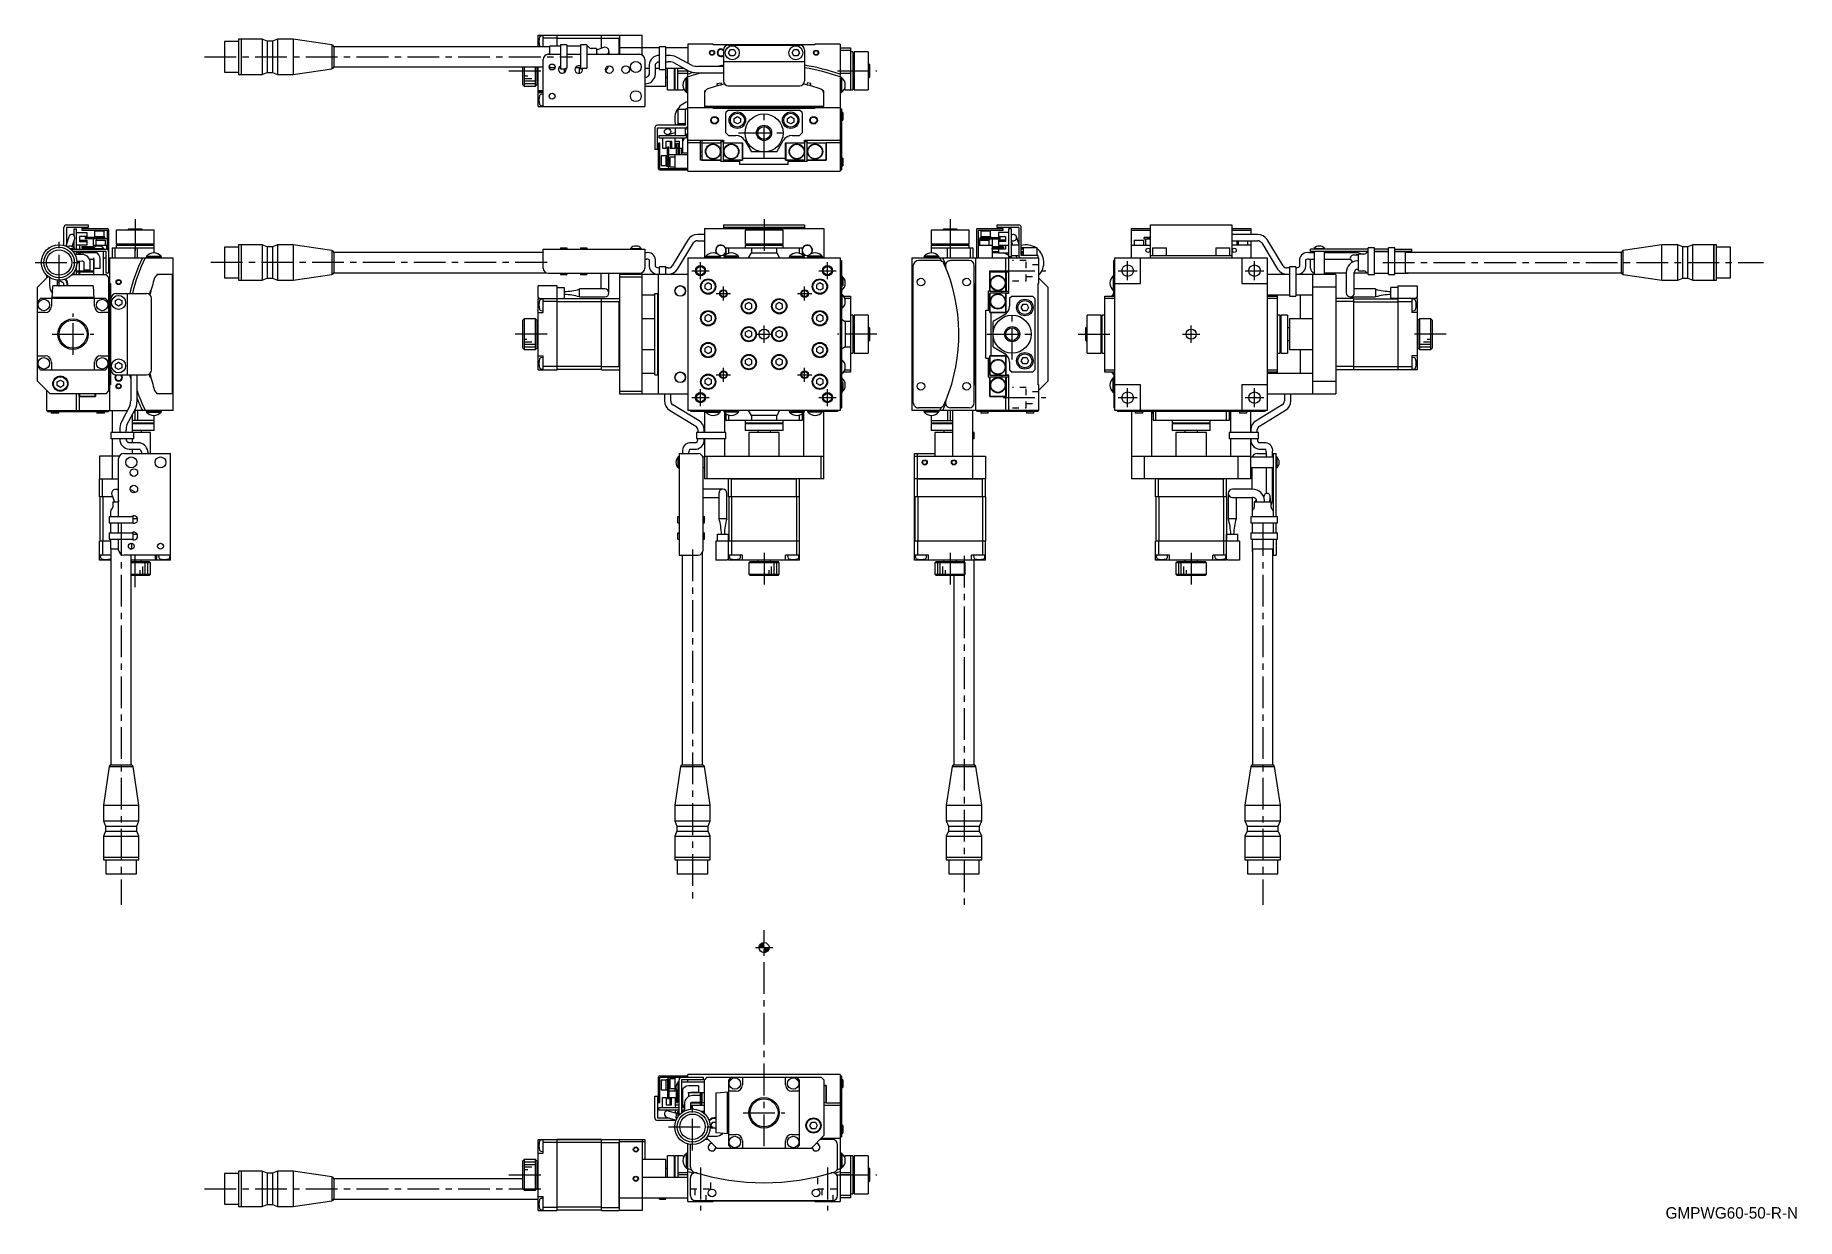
# Model space of a CAD drawing. Extents: x -270 to 424, y 17 to 483.
import ezdxf

# ---------------------------------------------------------------- set-up
doc = ezdxf.new("R2010")
doc.units = 0
doc.header["$LTSCALE"] = 10
doc.linetypes.add('CENTER', pattern=[2, 1.25, -0.25, 0.25, -0.25])
doc.linetypes.add('DOT', pattern=[0.5, 0.25, -0.25])
doc.layers.add('1', color=7, linetype='CONTINUOUS')
doc.layers.add('21', color=7, linetype='CONTINUOUS')
doc.styles.get("Standard").update_dxf_attribs({"font": 'FGP教科書体NT-M'})

msp = doc.modelspace()

# ---------------------------------------------------------------- texts
at = {"layer": '1', "color": 7}
msp.add_text('GMPWG60-50-R-N', height=4.5, dxfattribs=at).set_placement((372.019604, 16.993359))

# ---------------------------------------------------------------- blocks, each defined once
blk = doc.blocks.new('AID3247')
at = {"layer": '21', "color": 7, "linetype": 'CONTINUOUS'}
blk.add_circle((16.831624, 123.704332), 2, dxfattribs=at)
for centre, radius, start, end in [((16.831624, 123.704332), 1.8, 90, 180), ((16.831624, 123.704332), 1.6, 90, 180), ((16.831624, 123.704332), 1.4, 90, 179.999955), ((16.831624, 123.704332), 1.2, 90, 179.99997), ((16.831624, 123.704332), 1, 90, 179.999964), ((16.831622, 123.704334), 0.799999, 89.999799, 180.000086), ((16.831624, 123.704332), 0.6, 89.99994, 180), ((16.831624, 123.704332), 0.4, 90, 180), ((16.831624, 123.704332), 0.2, 90, 180), ((16.831624, 123.704332), 0.6, 269.99994, 0), ((16.831624, 123.704332), 1.8, 270, 0), ((16.831624, 123.704332), 1.6, 270, 0), ((16.831624, 123.704332), 0.4, 270, 0), ((16.831624, 123.704332), 0.2, 270, 0), ((16.831624, 123.704332), 1.2, 270, 359.99997), ((16.831624, 123.704332), 1.4, 270, 359.999955), ((16.831624, 123.704332), 1, 270, 359.999964), ((16.831622, 123.704334), 0.799999, 270.000201, 359.999914)]:
    blk.add_arc(centre, radius, start, end, dxfattribs=at)

# ---------------------------------------------------------------- linework, layer by layer
at = {"layer": '1', "color": 7, "linetype": 'CONTINUOUS'}
for p, q in [((-195.668375, 480.494289), (-195.668375, 468.494293)), ((-190.168374, 480.494289), (-195.668375, 480.494289)), ((-190.168374, 481.49429), (-190.168374, 467.494292)), ((-189.168372, 481.49429), (-190.168374, 481.49429)), ((-189.168372, 481.49429), (-189.168372, 467.494292)), ((-189.118372, 481.49429), (-189.168372, 481.44429)), ((-189.118372, 481.49429), (-189.118372, 467.494292)), ((-180.861372, 481.49429), (-189.118372, 481.49429)), ((-180.861372, 481.49429), (-180.861372, 467.494292)), ((-178.861372, 480.644291), (-180.861372, 481.49429)), ((-178.861372, 480.644291), (-178.861372, 468.344291)), ((-176.861372, 480.644291), (-178.861372, 480.644291)), ((-174.861372, 481.49429), (-176.861372, 480.644291)), ((-176.861372, 480.644291), (-176.861372, 468.344291)), ((-174.861372, 481.49429), (-174.861372, 467.494292)), ((-168.668373, 481.49429), (-174.861372, 481.49429)), ((-168.668373, 481.49429), (-168.668373, 467.494292)), ((-153.43439, 479.178616), (-168.668373, 481.49429)), ((-153.43439, 479.178616), (-153.43439, 469.809965)), ((-72.168376, 478.494291), (-72.168376, 482.994291)), ((-72.168376, 482.994291), (-64.668376, 482.994291)), ((-70.168376, 482.744291), (-71.153656, 482.65809)), ((-70.168376, 478.494291), (-70.168376, 482.994291)), ((-64.668376, 481.794291), (-70.168376, 481.794291)), ((-64.668376, 478.694291), (-64.668376, 482.994291)), ((-47.168376, 482.894291), (-64.668376, 482.894291)), ((-47.168376, 481.752869), (-64.668376, 481.752869)), ((-60.918373, 479.194291), (-63.418373, 479.194291)), ((-63.418373, 479.194291), (-63.418373, 469.794291)), ((-60.918373, 479.194291), (-60.918373, 470.09363)), ((-52.918373, 479.194291), (-55.418373, 479.194291)), ((-55.418373, 479.194291), (-55.418373, 469.794291)), ((-52.918373, 479.194291), (-52.918373, 470.09363)), ((-47.168376, 482.994291), (-40.218376, 482.994291)), ((-47.168376, 477.888355), (-47.168376, 482.994291)), ((-47.168376, 481.794291), (-40.268376, 481.794291)), ((-40.268376, 481.794291), (-40.168376, 481.894291)), ((-40.268376, 475.494291), (-40.268376, 481.794291)), ((-40.168376, 482.944291), (-40.218376, 482.994291)), ((-40.168376, 482.994291), (-31.168376, 482.994291)), ((-40.168376, 482.994291), (-40.168376, 475.494291)), ((-31.168376, 475.226342), (-31.168376, 482.994291)), ((-13.168376, 479.494291), (-13.168376, 471.982543)), ((-3.168376, 479.494291), (-13.168376, 479.494291)), ((-3.168376, 479.194291), (-3.168376, 479.494291)), ((36.831624, 479.194291), (-3.168376, 479.194291)), ((2.831624, 479.094291), (30.831624, 479.094291)), ((36.831624, 479.494291), (36.831624, 479.194291)), ((46.831624, 479.494291), (36.831624, 479.494291)), ((46.831624, 479.494291), (46.831624, 429.494291)), ((-152.710716, 478.494291), (-152.710716, 470.494291)), ((-67.668373, 478.494291), (-152.710716, 478.494291)), ((-70.168376, 454.994291), (-70.168376, 473.494291)), ((-68.168376, 475.494291), (-63.418376, 475.494291)), ((-67.668373, 478.694291), (-67.668373, 475.494291)), ((-63.418376, 478.694291), (-67.668373, 478.694291)), ((-55.418376, 478.694291), (-60.918376, 478.694291)), ((-60.918376, 475.494291), (-55.418376, 475.494291)), ((-52.918376, 475.494291), (-32.168376, 475.494291)), ((-51.961266, 478.087184), (-52.27548, 478.401398)), ((-49.168376, 477.794291), (-51.254159, 477.794291)), ((-46.415609, 478.16234), (-49.168462, 477.160383)), ((-49.168376, 477.794291), (-49.168376, 475.494291)), ((-49.141441, 475.544173), (-49.168376, 475.544173)), ((-48.574657, 475.494388), (-49.141441, 475.544173)), ((-44.268376, 476.658831), (-44.268376, 475.494291)), ((-24.418376, 477.994291), (-40.168376, 477.994291)), ((-30.168376, 473.494291), (-30.168376, 454.994291)), ((-25.772548, 471.818557), (-25.696913, 471.917718)), ((-21.918376, 478.494291), (-24.418376, 478.494291)), ((-24.418376, 469.494291), (-24.418376, 478.494291)), ((-21.918376, 469.494291), (-21.918376, 478.494291)), ((-13.168376, 477.994291), (-21.918376, 477.994291)), ((-20.900427, 475.026156), (-21.918376, 475.026156)), ((-21.918376, 472.526156), (-20.900427, 472.526156)), ((-18.892216, 472.21056), (-12.624267, 468.855746)), ((-11.444537, 471.059887), (-17.712486, 474.414701)), ((0.831624, 477.094291), (0.831624, 465.094291)), ((0.831624, 472.594291), (32.831624, 472.594291)), ((2.888248, 476.094291), (3.609936, 477.344291)), ((3.609936, 474.844291), (2.888248, 476.094291)), ((3.609936, 477.344291), (5.053311, 477.344291)), ((5.053311, 474.844291), (3.609936, 474.844291)), ((5.053311, 477.344291), (5.774999, 476.094291)), ((5.774999, 476.094291), (5.053311, 474.844291)), ((27.888248, 476.094291), (28.609936, 477.344291)), ((28.609936, 474.844291), (27.888248, 476.094291)), ((28.609936, 477.344291), (30.053311, 477.344291)), ((30.053311, 474.844291), (28.609936, 474.844291)), ((30.053311, 477.344291), (30.774999, 476.094291)), ((30.774999, 476.094291), (30.053311, 474.844291)), ((32.831624, 477.094291), (32.831624, 465.094291)), ((46.831624, 477.994291), (50.831624, 477.994291)), ((50.831624, 476.994291), (46.831624, 476.994291)), ((50.831624, 477.994291), (50.831624, 461.494291)), ((51.831624, 476.494291), (50.831624, 476.494291)), ((51.831624, 476.494291), (51.831624, 461.494291)), ((52.331624, 472.994291), (51.831624, 472.994291)), ((57.831624, 476.494291), (52.331624, 476.494291)), ((52.331624, 476.494291), (52.331624, 461.494291)), ((57.831624, 476.494291), (57.831624, 461.494291)), ((58.331624, 471.494291), (57.831624, 471.994291)), ((-195.668375, 468.494293), (-190.168374, 468.494293)), ((-190.168374, 467.494292), (-189.168372, 467.494292)), ((-189.168372, 467.544292), (-189.118372, 467.494292)), ((-189.118372, 467.494292), (-180.861372, 467.494292)), ((-180.861372, 467.494292), (-178.861372, 468.344291)), ((-178.861372, 468.344291), (-176.861372, 468.344291)), ((-176.861372, 468.344291), (-174.861372, 467.494292)), ((-174.861372, 467.494292), (-168.668373, 467.494292)), ((-168.668373, 467.494292), (-153.43439, 469.809965)), ((-152.710716, 470.494291), (-70.168376, 470.494291)), ((-78.168376, 463.494291), (-78.168376, 470.494291)), ((-77.668376, 470.494291), (-77.668376, 462.994291)), ((-73.168376, 462.994291), (-73.168376, 470.494291)), ((-72.668376, 470.494291), (-72.668376, 463.494291)), ((-72.668376, 466.494291), (-72.168376, 466.494291)), ((-72.168376, 454.994291), (-72.168376, 470.494291)), ((-67.818376, 470.494291), (-67.668373, 470.494291)), ((-67.668373, 471.062188), (-67.668373, 470.294291)), ((-67.668373, 470.294291), (-65.535901, 470.294291)), ((-63.937234, 470.294291), (-63.418376, 470.294291)), ((-63.418373, 469.794291), (-61.198683, 469.794291)), ((-61.868376, 469.794291), (-61.868376, 468.225433)), ((-61.293315, 470.09363), (-60.918376, 470.09363)), ((-56.474163, 470.294024), (-57.489987, 470.203137)), ((-57.437234, 470.294291), (-55.418376, 470.294291)), ((-55.868376, 468.024597), (-55.868376, 470.294291)), ((-55.418373, 469.794291), (-54.698683, 469.794291)), ((-54.793315, 470.09363), (-52.918376, 470.09363)), ((-30.168376, 469.994291), (-28.418376, 469.994291)), ((-29.841442, 466.36765), (-30.168376, 466.280048)), ((-28.447798, 467.523857), (-28.484373, 467.415694)), ((-28.425633, 467.630576), (-28.447798, 467.523857)), ((-28.418376, 467.732421), (-28.425633, 467.630576)), ((-28.418376, 471.380249), (-28.418376, 467.732421)), ((-25.918376, 471.380249), (-25.908594, 471.494196)), ((-25.918376, 467.732421), (-25.918376, 471.380249)), ((-25.918376, 469.994291), (-24.418376, 469.994291)), ((-25.908594, 471.494196), (-25.876348, 471.61642)), ((-25.876348, 471.61642), (-25.830076, 471.722199)), ((-25.830076, 471.722199), (-25.772548, 471.818557)), ((-24.418376, 469.494291), (-21.918376, 469.494291)), ((-21.918376, 469.994291), (-14.751461, 469.994291)), ((-21.868376, 462.994291), (-21.868376, 469.994291)), ((-21.868376, 466.494291), (-21.168376, 466.494291)), ((-21.168376, 461.494291), (-21.168376, 469.994291)), ((-18.468376, 461.494291), (-18.468376, 469.994291)), ((-18.468376, 464.994291), (-18.168376, 464.994291)), ((-18.168376, 461.494291), (-18.168376, 469.994291)), ((-17.168376, 461.494291), (-17.168376, 469.994291)), ((-17.168376, 468.994291), (-13.168376, 468.994291)), ((-13.168376, 467.994291), (-17.168376, 467.994291)), ((-13.827931, 460.534291), (-13.827931, 466.234291)), ((-13.668376, 466.234291), (-13.827931, 466.234291)), ((-13.668376, 460.384291), (-13.668376, 466.384291)), ((-13.168376, 466.384291), (-13.668376, 466.384291)), ((-13.168376, 429.494291), (-13.168376, 469.146971)), ((0.831624, 470.744291), (-9.436326, 470.744291)), ((-9.436326, 468.244291), (0.831624, 468.244291)), ((46.831624, 468.994291), (50.831624, 468.994291)), ((50.831624, 467.994291), (46.831624, 467.994291)), ((47.331624, 466.384291), (46.831624, 466.384291)), ((47.331624, 460.384291), (47.331624, 466.384291)), ((47.491179, 466.234291), (47.331624, 466.234291)), ((47.491179, 460.534291), (47.491179, 466.234291)), ((51.831624, 464.994291), (52.331624, 464.994291)), ((57.831624, 465.994291), (58.331624, 466.494291)), ((58.331624, 471.494291), (58.331624, 466.494291)), ((-78.168376, 463.494291), (-77.668376, 462.994291)), ((-77.668376, 462.994291), (-73.168376, 462.994291)), ((-73.168376, 462.994291), (-72.668376, 463.494291)), ((-70.168376, 461.093925), (-72.168376, 461.093925)), ((-72.168376, 460.779254), (-71.868376, 460.779254)), ((-72.168376, 460.494291), (-70.168376, 460.494291)), ((-71.868376, 460.779254), (-71.868376, 460.744291)), ((-70.168376, 460.744291), (-71.868376, 460.744291)), ((-70.168376, 459.744291), (-71.153656, 459.65809)), ((-30.168376, 463.691858), (-29.194394, 463.952836)), ((-30.168376, 462.994291), (-21.868376, 462.994291)), ((-21.168376, 461.494291), (-18.468376, 461.494291)), ((-18.168376, 461.494291), (-15.168376, 461.494291)), ((-15.168376, 461.494291), (-14.828163, 461.834505)), ((-13.827932, 460.534291), (-13.668376, 460.534291)), ((-13.668377, 460.384291), (-13.168376, 460.384291)), ((-6.668376, 461.094291), (-6.668376, 454.994291)), ((-6.668376, 461.094291), (-6.346305, 461.094291)), ((-1.599001, 464.030572), (-0.113599, 464.239332)), ((-1.462793, 463.061401), (-1.599001, 464.030572)), ((-0.113599, 464.239332), (-0.001295, 463.440246)), ((2.831624, 463.094291), (30.831624, 463.094291)), ((33.776846, 464.239332), (33.664542, 463.440246)), ((35.262248, 464.030572), (33.776846, 464.239332)), ((35.12604, 463.061401), (35.262248, 464.030572)), ((40.331624, 461.094291), (40.009552, 461.094291)), ((40.331624, 454.994291), (40.331624, 461.094291)), ((46.831623, 460.384292), (47.331624, 460.384292)), ((47.331623, 460.534292), (47.491179, 460.534292)), ((48.49141, 461.834505), (48.831624, 461.494291)), ((48.831624, 461.494291), (51.831624, 461.494291)), ((52.331624, 461.494291), (57.831624, 461.494291)), ((-72.168376, 454.994291), (-30.168376, 454.994291)), ((-71.153656, 455.330492), (-70.168376, 455.244291)), ((-17.168359, 453.794291), (-17.168377, 447.970427)), ((-14.168376, 453.794291), (-17.168376, 453.794291)), ((-14.168376, 453.854803), (-14.273186, 453.794291)), ((-14.168376, 447.544291), (-14.168376, 454.044291)), ((-14.168376, 454.044291), (-13.168376, 454.044291)), ((-13.718377, 454.11461), (-13.840173, 454.044291)), ((-13.168376, 454.494291), (46.831624, 454.494291)), ((40.331624, 454.994291), (-6.668376, 454.994291)), ((-3.168376, 454.194291), (-3.168376, 454.494291)), ((36.831624, 454.194291), (-3.168376, 454.194291)), ((2.831624, 453.544291), (1.831624, 452.544291)), ((1.831624, 444.544291), (1.831624, 452.544291)), ((2.831624, 453.544291), (30.831624, 453.544291)), ((31.831624, 452.544291), (30.831624, 453.544291)), ((31.831624, 452.544291), (31.831624, 444.544291)), ((36.831624, 454.494291), (36.831624, 454.194291)), ((46.831624, 454.044291), (47.331624, 454.044291)), ((47.331624, 454.044291), (47.331624, 430.044291)), ((47.931624, 452.544291), (47.331624, 452.544291)), ((47.931624, 452.544291), (47.931624, 449.544291)), ((-26.168376, 446.544291), (-26.168376, 438.044291)), ((-14.168376, 447.544291), (-25.168376, 447.544291)), ((-25.168376, 438.044291), (-25.168376, 446.544291)), ((-25.168376, 446.544291), (-14.168376, 446.544291)), ((-21.554648, 446.233111), (-20.596936, 446.544291)), ((-20.782105, 443.855471), (-18.168376, 444.704722)), ((-18.168376, 446.544291), (-18.168376, 443.544291)), ((-15.21099, 448.294291), (-17.519253, 447.544291)), ((-17.168376, 448.294291), (-14.168376, 448.294291)), ((-16.668376, 448.194291), (-16.960624, 448.194291)), ((-16.960624, 447.7258), (-16.960624, 448.194291)), ((-16.668376, 448.294291), (-16.668376, 447.820757)), ((-15.668376, 448.145677), (-15.668376, 448.294291)), ((-14.168376, 443.544291), (-14.168376, 446.544291)), ((-14.168376, 446.004401), (-13.168376, 446.329321)), ((-13.168376, 444.531468), (-13.542726, 444.03469)), ((1.831624, 444.544291), (2.831624, 443.544291)), ((5.081624, 450.265979), (6.331624, 450.987666)), ((5.081624, 448.822603), (5.081624, 450.265979)), ((6.331624, 448.100915), (5.081624, 448.822603)), ((6.331624, 450.987666), (7.581624, 450.265979)), ((7.581624, 448.822603), (6.331624, 448.100915)), ((7.581624, 450.265979), (7.581624, 448.822603)), ((26.081624, 450.265979), (27.331624, 450.987666)), ((26.081624, 448.822603), (26.081624, 450.265979)), ((27.331624, 448.100915), (26.081624, 448.822603)), ((27.331624, 450.987666), (28.581624, 450.265979)), ((28.581624, 448.822603), (27.331624, 448.100915)), ((28.581624, 450.265979), (28.581624, 448.822603)), ((30.831624, 443.544291), (31.831624, 444.544291)), ((47.331624, 449.544291), (47.931624, 449.544291)), ((-25.168376, 438.044291), (-26.168376, 438.044291)), ((-24.168376, 440.444291), (-24.768376, 440.444291)), ((-24.768376, 430.444291), (-24.768376, 440.444291)), ((-24.668376, 443.544291), (-24.668376, 442.544291)), ((-24.668376, 443.544291), (-13.668376, 443.544291)), ((-24.668376, 442.544291), (-13.668376, 442.544291)), ((-24.168376, 430.544291), (-24.168376, 440.444291)), ((-23.168376, 442.544291), (-23.168376, 438.544291)), ((-23.168376, 438.544291), (-21.668376, 438.544291)), ((-21.668376, 438.544291), (-21.668376, 441.344291)), ((-21.668376, 441.344291), (-19.668376, 441.344291)), ((-20.668376, 438.923213), (-21.168376, 438.923213)), ((-21.168376, 431.2184), (-21.168376, 438.923213)), ((-20.668376, 438.662741), (-21.168376, 438.662741)), ((-20.668376, 430.544291), (-20.668376, 438.923213)), ((-20.168376, 441.344291), (-20.168376, 438.544291)), ((-20.168376, 438.544291), (-18.168376, 438.544291)), ((-19.668376, 441.344291), (-19.668376, 438.544291)), ((-18.168376, 438.544291), (-18.168376, 442.544291)), ((-18.168376, 441.344291), (-16.668376, 441.344291)), ((-17.668376, 440.544291), (-17.168376, 440.544291)), ((-17.668376, 436.044291), (-17.668376, 440.544291)), ((-17.168376, 438.544291), (-17.668376, 438.544291)), ((-17.168376, 440.544291), (-17.168376, 436.044291)), ((-16.668376, 441.344291), (-16.668376, 436.044291)), ((-16.668376, 438.544291), (-15.168376, 438.544291)), ((-15.668376, 436.044291), (-15.668376, 438.544291)), ((-15.258301, 438.544291), (-15.258301, 436.544291)), ((-14.55611, 442.544266), (-15.169218, 441.267845)), ((-15.168376, 438.544291), (-15.168376, 442.544291)), ((-14.168376, 444.044291), (-13.535491, 444.044291)), ((-13.542726, 444.03469), (-13.900706, 443.544264)), ((-13.668376, 443.544291), (-13.668376, 442.544291)), ((-13.168376, 441.681236), (0.831624, 441.681236)), ((-8.168376, 440.568877), (-13.168376, 440.568877)), ((-8.168376, 433.802931), (-8.168376, 441.681236)), ((-7.668376, 441.544291), (-8.168376, 441.544291)), ((-7.668376, 441.681236), (-7.668376, 433.830547)), ((-7.618376, 440.518856), (-7.6633, 440.590941)), ((-7.6633, 440.590941), (-0.068376, 440.590941)), ((-0.068376, 440.518856), (-7.618376, 440.518856)), ((-7.618376, 440.518856), (-7.618376, 433.852908)), ((-0.380281, 437.997635), (-0.068376, 438.348002)), ((-0.068376, 433.82709), (-0.068376, 441.681236)), ((0.731624, 441.044291), (-0.068376, 441.044291)), ((0.731624, 441.681236), (0.731624, 433.82709)), ((0.731624, 440.59094), (0.831624, 440.59094)), ((8.281624, 440.518855), (0.731624, 440.518855)), ((0.731624, 438.348001), (1.043529, 437.997634)), ((0.831624, 441.681236), (0.831624, 440.568876)), ((0.831624, 440.568876), (8.331624, 440.568876)), ((2.831624, 443.544291), (5.769446, 443.544291)), ((8.281624, 440.518855), (8.312797, 440.568876)), ((8.281624, 433.852908), (8.281624, 440.518855)), ((8.331624, 440.568876), (8.331624, 433.830546)), ((9.233547, 441.544291), (11.831624, 437.044291)), ((21.831624, 437.044291), (24.4297, 441.544291)), ((25.331624, 440.568876), (32.831624, 440.568876)), ((25.331624, 433.830547), (25.331624, 440.568876)), ((25.381624, 440.518856), (25.350451, 440.568876)), ((32.931624, 440.518856), (25.381624, 440.518856)), ((25.381624, 440.518856), (25.381624, 433.852908)), ((27.893801, 443.544291), (30.831624, 443.544291)), ((32.619719, 437.997635), (32.931624, 438.348002)), ((32.831624, 441.681236), (46.831624, 441.681236)), ((32.831624, 440.568876), (32.831624, 441.681236)), ((32.831624, 440.590941), (32.931624, 440.590941)), ((32.931624, 433.82709), (32.931624, 441.681236)), ((33.731624, 441.044291), (32.931624, 441.044291)), ((33.731624, 441.681236), (33.731624, 433.82709)), ((33.731624, 440.590941), (41.326548, 440.590941)), ((41.281624, 440.518856), (33.731624, 440.518856)), ((33.731624, 438.348002), (34.043529, 437.997635)), ((41.281624, 440.518856), (41.326548, 440.590941)), ((41.281624, 433.852908), (41.281624, 440.518856)), ((41.331624, 440.593431), (41.331624, 433.802931)), ((46.831624, 440.568877), (41.331624, 440.568877)), ((46.831624, 442.669171), (47.331624, 442.669171)), ((-24.168376, 430.544291), (-13.168376, 430.544291)), ((-23.668376, 435.444291), (-23.668376, 431.644291)), ((-21.668376, 435.444291), (-23.668376, 435.444291)), ((-23.668376, 431.644291), (-21.668376, 431.644291)), ((-21.668376, 431.544291), (-21.668376, 435.544291)), ((-21.168376, 435.544291), (-21.668376, 435.544291)), ((-21.668376, 431.544291), (-21.168376, 431.544291)), ((-20.668376, 431.769087), (-21.168376, 431.769087)), ((-20.668376, 431.2184), (-21.168376, 431.2184)), ((-20.668376, 436.044291), (-13.168376, 436.044291)), ((-20.668376, 434.898166), (-20.168376, 434.898166)), ((-18.168376, 434.944291), (-20.168376, 434.944291)), ((-20.168376, 431.144291), (-20.168376, 434.944291)), ((-20.168376, 431.144291), (-18.168376, 431.144291)), ((-18.168376, 430.544291), (-18.168376, 436.044291)), ((-18.168376, 430.594291), (-13.168376, 430.594291)), ((-16.668376, 436.694291), (-16.960624, 436.694291)), ((-16.960624, 436.044291), (-16.960624, 436.694291)), ((-13.168376, 436.544291), (-15.668376, 436.544291)), ((-7.668376, 436.947675), (-8.168376, 436.979276)), ((-8.168376, 435.524444), (-7.668376, 435.561312)), ((-0.168376, 433.802931), (-8.168376, 433.802931)), ((-7.618376, 433.852908), (-7.662113, 433.82709)), ((-0.068376, 433.82709), (-7.662113, 433.82709)), ((-7.618376, 433.852908), (-0.068376, 433.852908)), ((-0.068376, 436.061376), (-0.371864, 436.404741)), ((-0.168376, 433.230882), (-0.168376, 433.82709)), ((7.331624, 433.230882), (-0.168376, 433.230882)), ((1.035111, 436.40474), (0.731624, 436.061375)), ((0.731624, 433.852908), (8.281624, 433.852908)), ((8.32536, 433.82709), (0.731624, 433.82709)), ((7.331624, 432.082373), (7.331624, 433.82709)), ((26.331624, 432.082373), (7.331624, 432.082373)), ((8.281624, 433.852908), (8.32536, 433.82709)), ((8.331624, 434.544291), (25.331624, 434.544291)), ((21.831624, 437.044291), (11.831624, 437.044291)), ((25.381624, 433.852908), (25.337887, 433.82709)), ((32.931624, 433.82709), (25.337887, 433.82709)), ((25.381624, 433.852908), (32.931624, 433.852908)), ((26.331624, 432.082372), (26.331624, 433.82709)), ((33.831624, 433.230882), (26.331624, 433.230882)), ((32.931624, 436.061376), (32.628136, 436.404741)), ((34.035111, 436.404741), (33.731624, 436.061376)), ((33.731624, 433.852908), (41.281624, 433.852908)), ((41.32536, 433.82709), (33.731624, 433.82709)), ((33.831624, 433.230882), (33.831624, 433.82709)), ((41.331624, 433.802931), (33.831624, 433.802931)), ((41.281624, 433.852908), (41.32536, 433.82709)), ((47.931624, 434.544291), (47.331624, 434.544291)), ((47.331624, 431.544291), (47.931624, 431.544291)), ((47.931624, 434.544291), (47.931624, 431.544291)), ((-24.268376, 429.944291), (-13.168376, 429.944291)), ((-13.168376, 429.494291), (46.831624, 429.494291)), ((46.831624, 430.044291), (47.331624, 430.044291)), ((-258.991845, 400.218295), (-258.991845, 407.281086)), ((-257.080665, 403.667357), (-258.280179, 399.975637)), ((-257.991845, 408.281086), (-249.491845, 408.281086)), ((-249.491845, 407.281086), (-257.991845, 407.281086)), ((-257.991845, 407.281086), (-257.991845, 400.863036)), ((-255.726324, 399.745423), (-254.703024, 402.894815)), ((-254.991845, 406.781086), (-253.991845, 406.781086)), ((-254.991845, 404.148554), (-254.991845, 406.781086)), ((-253.991845, 398.781086), (-253.991845, 406.781086)), ((-253.991845, 405.281086), (-249.991845, 405.281086)), ((-252.791845, 403.781086), (-252.791845, 401.781086)), ((-249.991845, 403.781086), (-252.791845, 403.781086)), ((-251.891845, 406.881086), (-251.891845, 406.281086)), ((-251.891845, 406.881086), (-241.891845, 406.881086)), ((-251.891845, 406.281086), (-241.991845, 406.281086)), ((-250.636886, 403.281086), (-250.636886, 402.781086)), ((-242.853915, 403.281086), (-250.636886, 403.281086)), ((-241.991845, 402.781086), (-250.636886, 402.781086)), ((-250.428126, 403.281086), (-250.428126, 402.781086)), ((-249.991845, 405.281086), (-249.991845, 403.781086)), ((-249.491845, 408.281086), (-249.491845, 407.281086)), ((-247.491845, 402.781086), (-247.491845, 399.123515)), ((-246.991845, 403.781086), (-242.991845, 403.781086)), ((-246.991845, 403.781086), (-246.991845, 403.281086)), ((-243.091845, 405.781086), (-246.891845, 405.781086)), ((-246.891845, 405.781086), (-246.891845, 403.781086)), ((-246.345719, 402.781086), (-246.345719, 402.281086)), ((-243.49625, 403.281086), (-243.49625, 402.781086)), ((-243.091845, 403.781086), (-243.091845, 405.781086)), ((-242.991845, 403.281086), (-242.991845, 403.781086)), ((-242.853915, 403.281086), (-242.853915, 402.781086)), ((-241.991845, 406.281086), (-241.991845, 398.697601)), ((-241.391845, 406.381086), (-241.391845, 389.281086)), ((-223.441845, 406.281086), (-238.441845, 406.281086)), ((-238.441845, 406.281086), (-238.441845, 400.781086)), ((-233.441845, 406.781086), (-233.941845, 406.281086)), ((-233.441845, 406.781086), (-228.441845, 406.781086)), ((-227.941845, 406.281086), (-228.441845, 406.781086)), ((-223.441845, 400.781086), (-223.441845, 406.281086)), ((-6.668376, 404.531086), (-9.436326, 404.531086)), ((-6.668376, 406.881086), (40.331624, 406.881086)), ((-6.668376, 406.881086), (-6.668376, 395.281086)), ((0.831624, 408.281086), (0.831624, 406.881086)), ((0.831624, 408.281086), (32.831624, 408.281086)), ((32.831624, 407.281086), (0.831624, 407.281086)), ((24.331624, 406.281086), (9.331624, 406.281086)), ((9.331624, 406.281086), (9.331624, 400.781086)), ((14.331624, 406.781086), (13.831624, 406.281086)), ((14.331624, 406.781086), (19.331624, 406.781086)), ((19.831624, 406.281086), (19.331624, 406.781086)), ((24.331624, 400.781086), (24.331624, 406.281086)), ((32.831624, 408.281086), (32.831624, 406.881086)), ((40.331624, 406.881086), (40.331624, 395.281086)), ((82.625624, 406.281086), (82.625624, 400.781086)), ((97.625624, 406.281086), (82.625624, 406.281086)), ((87.625624, 406.781086), (87.125624, 406.281086)), ((87.625624, 406.781086), (92.625624, 406.781086)), ((93.125624, 406.281086), (92.625624, 406.781086)), ((97.625624, 400.781086), (97.625624, 406.281086)), ((100.575624, 406.381086), (100.575624, 395.281086)), ((101.075624, 406.881086), (111.075624, 406.881086)), ((101.175624, 406.281086), (111.075624, 406.281086)), ((101.175624, 406.281086), (101.175624, 395.281086)), ((101.175624, 402.781086), (109.820665, 402.781086)), ((102.037694, 402.781086), (102.037694, 403.281086)), ((102.037694, 403.281086), (109.820665, 403.281086)), ((102.175624, 403.781086), (106.175624, 403.781086)), ((102.175624, 403.781086), (102.175624, 403.281086)), ((106.075624, 405.781086), (102.275624, 405.781086)), ((102.275624, 405.781086), (102.275624, 403.781086)), ((102.680029, 402.781086), (102.680029, 403.281086)), ((105.529499, 402.781086), (105.529499, 402.281086)), ((106.075624, 403.781086), (106.075624, 405.781086)), ((106.175624, 403.281086), (106.175624, 403.781086)), ((106.675624, 402.781086), (106.675624, 395.281086)), ((108.675624, 408.281086), (117.175624, 408.281086)), ((108.675624, 407.281086), (108.675624, 408.281086)), ((117.175624, 407.281086), (108.675624, 407.281086)), ((113.175624, 405.281086), (109.175624, 405.281086)), ((109.175624, 405.281086), (109.175624, 403.781086)), ((109.175624, 403.781086), (111.975624, 403.781086)), ((109.611906, 402.781086), (109.611906, 403.281086)), ((109.820665, 402.781086), (109.820665, 403.281086)), ((111.075624, 406.281086), (111.075624, 406.881086)), ((111.975624, 403.781086), (111.975624, 401.781086)), ((113.175624, 406.781086), (113.175624, 395.781086)), ((114.175624, 406.781086), (113.175624, 406.781086)), ((114.175624, 406.781086), (114.175624, 395.781086)), ((117.175624, 400.863036), (116.264445, 403.667357)), ((117.175624, 407.281086), (117.175624, 396.281086)), ((118.175624, 396.281086), (118.175624, 407.281086)), ((161.57989, 395.281086), (161.57989, 406.881086)), ((161.57989, 406.881086), (169.07989, 406.881086)), ((161.57989, 406.281086), (169.07989, 406.281086)), ((166.649265, 402.781086), (166.649265, 403.281086)), ((169.07989, 403.281086), (166.649265, 403.281086)), ((166.649265, 402.781086), (169.07989, 402.781086)), ((167.07989, 402.781086), (167.07989, 400.281086)), ((168.134667, 402.781086), (168.134667, 403.281086)), ((168.69136, 402.781086), (168.69136, 403.281086)), ((169.07989, 395.281086), (169.07989, 408.281086)), ((169.07989, 408.281086), (201.07989, 408.281086)), ((201.07989, 408.281086), (201.07989, 395.281086)), ((201.07989, 406.881086), (208.57989, 406.881086)), ((201.07989, 406.281086), (208.57989, 406.281086)), ((211.347839, 404.531086), (201.07989, 404.531086)), ((208.57989, 406.881086), (208.57989, 404.531086)), ((-265.241845, 399.281086), (-265.241845, 398.965381)), ((-265.241845, 399.281086), (-264.811026, 399.281086)), ((-256.68153, 399.073334), (-254.741845, 399.073334)), ((-256.319101, 398.781086), (-242.391845, 398.781086)), ((-254.991845, 400.281086), (-255.552276, 400.281086)), ((-242.391845, 397.781086), (-255.36826, 397.781086)), ((-254.991845, 399.302724), (-254.991845, 402.005916)), ((-254.891845, 397.086636), (-254.891845, 397.781086)), ((-254.741845, 398.781086), (-254.741845, 399.073334)), ((-251.87635, 396.662548), (-254.608825, 396.567128)), ((-249.991845, 400.281086), (-253.991845, 400.281086)), ((-253.991845, 396.588673), (-253.991845, 397.781086)), ((-252.116497, 397.281086), (-253.991845, 397.281086)), ((-252.791845, 402.281086), (-249.991845, 402.281086)), ((-252.791845, 401.781086), (-249.991845, 401.781086)), ((-252.791845, 400.281086), (-252.791845, 398.781086)), ((-251.991845, 399.781086), (-251.991845, 399.281086)), ((-251.991845, 399.781086), (-247.491845, 399.781086)), ((-251.991845, 399.281086), (-247.491845, 399.281086)), ((-251.557797, 397.371011), (-251.567389, 397.370982)), ((-246.493336, 397.371011), (-251.557797, 397.371011)), ((-249.991845, 402.281086), (-249.991845, 400.281086)), ((-249.991845, 397.781086), (-249.991845, 397.371011)), ((-247.541845, 399.073334), (-247.541845, 398.781086)), ((-247.541845, 399.073334), (-243.241845, 399.073334)), ((-247.491845, 400.281086), (-241.991845, 400.281086)), ((-247.491845, 397.371011), (-247.491845, 397.781086)), ((-247.391845, 397.781086), (-247.391845, 397.371011)), ((-246.366535, 397.365191), (-246.493336, 397.371011)), ((-246.391845, 402.281086), (-246.391845, 400.281086)), ((-246.391845, 402.281086), (-242.591845, 402.281086)), ((-246.219055, 397.343585), (-246.366535, 397.365191)), ((-246.072653, 397.305677), (-246.219055, 397.343585)), ((-245.928777, 397.251179), (-246.072653, 397.305677)), ((-245.789049, 397.179968), (-245.928777, 397.251179)), ((-243.391845, 388.781086), (-243.391845, 397.781086)), ((-243.241845, 398.781086), (-243.241845, 399.073334)), ((-242.591845, 400.281086), (-242.591845, 402.281086)), ((-242.391845, 389.281086), (-242.391845, 397.781086)), ((-242.041845, 398.717836), (-242.041845, 400.281086)), ((-239.941845, 399.281086), (-223.441845, 399.281086)), ((-239.941845, 399.281086), (-239.941845, 395.281086)), ((-238.941845, 399.281086), (-238.941845, 395.281086)), ((-223.441845, 400.781086), (-238.441845, 400.781086)), ((-238.441845, 400.281086), (-238.441845, 399.281086)), ((-238.441845, 400.281086), (-223.441845, 400.281086)), ((-234.941845, 400.781086), (-234.941845, 400.281086)), ((-230.941845, 395.281086), (-230.941845, 399.281086)), ((-229.941845, 395.281086), (-229.941845, 399.281086)), ((-226.941845, 400.281086), (-226.941845, 400.781086)), ((-226.583458, 395.781086), (-220.583458, 395.781086)), ((-226.583457, 395.781086), (-226.583457, 395.281086)), ((-226.433458, 395.940641), (-220.733458, 395.940641)), ((-226.433457, 395.940641), (-226.433457, 395.781086)), ((-223.444456, 397.278475), (-223.441845, 397.281086)), ((-223.441845, 397.281086), (-223.441845, 400.281086)), ((-220.733458, 395.781086), (-220.733458, 395.940641)), ((-220.583458, 395.281086), (-220.583458, 395.781086)), ((-195.668375, 399.481084), (-195.668375, 387.481088)), ((-190.168374, 399.481084), (-195.668375, 399.481084)), ((-190.168374, 400.481085), (-190.168374, 386.481087)), ((-189.168372, 400.481085), (-190.168374, 400.481085)), ((-189.168372, 400.481085), (-189.168372, 386.481087)), ((-189.118372, 400.481085), (-189.168372, 400.431085)), ((-189.118372, 400.481085), (-189.118372, 386.481087)), ((-180.861372, 400.481085), (-189.118372, 400.481085)), ((-180.861372, 400.481085), (-180.861372, 386.481087)), ((-178.861372, 399.631086), (-180.861372, 400.481085)), ((-178.861372, 399.631086), (-178.861372, 387.331086)), ((-176.861372, 399.631086), (-178.861372, 399.631086)), ((-174.861372, 400.481085), (-176.861372, 399.631086)), ((-176.861372, 399.631086), (-176.861372, 387.331086)), ((-174.861372, 400.481085), (-174.861372, 386.481087)), ((-168.668373, 400.481085), (-174.861372, 400.481085)), ((-168.668373, 400.481085), (-168.668373, 386.481087)), ((-153.43439, 398.165412), (-168.668373, 400.481085)), ((-153.43439, 398.165412), (-153.43439, 388.796761)), ((-152.710716, 397.481086), (-152.710716, 389.481086)), ((-70.168376, 397.481086), (-152.710716, 397.481086)), ((-70.168376, 391.281086), (-70.168376, 398.781086)), ((-70.168376, 398.781086), (-30.168376, 398.781086)), ((-63.418376, 399.281086), (-60.918376, 399.281086)), ((-63.418376, 399.281086), (-63.418376, 398.781086)), ((-60.918376, 399.281086), (-60.918376, 398.781086)), ((-55.418376, 399.281086), (-52.918376, 399.281086)), ((-55.418376, 399.281086), (-55.418376, 398.781086)), ((-52.918376, 399.281086), (-52.918376, 398.781086)), ((-35.818376, 399.073334), (-35.818376, 398.781086)), ((-35.818376, 399.073334), (-31.518376, 399.073334)), ((-31.518376, 398.781086), (-31.518376, 399.073334)), ((-30.168376, 398.781086), (-30.168376, 391.281086)), ((-29.517918, 397.371011), (-30.168376, 397.371011)), ((-13.102925, 402.503161), (-19.370874, 392.178105)), ((-17.233828, 390.880786), (-10.965879, 401.205842)), ((-9.436326, 402.031086), (-6.668376, 402.031086)), ((-6.268376, 395.781086), (-6.268376, 395.281086)), ((-6.268376, 395.781086), (-0.268376, 395.781086)), ((-6.118376, 395.940641), (-6.118376, 395.781086)), ((-6.118376, 395.940641), (-0.418376, 395.940641)), ((-0.418376, 395.781086), (-0.418376, 395.940641)), ((-0.268376, 395.281086), (-0.268376, 395.781086)), ((0.931624, 395.781086), (0.931624, 395.281086)), ((6.931624, 395.781086), (0.931624, 395.781086)), ((1.081624, 395.940641), (1.081624, 395.781086)), ((6.781624, 395.940641), (1.081624, 395.940641)), ((1.831624, 399.281086), (1.831624, 396.627396)), ((1.831624, 399.281086), (31.831624, 399.281086)), ((2.831624, 399.281086), (2.831624, 397.113791)), ((6.781624, 395.781086), (6.781624, 395.940641)), ((6.931624, 395.281086), (6.931624, 395.781086)), ((24.331624, 400.781086), (9.331624, 400.781086)), ((9.331624, 400.281086), (24.331624, 400.281086)), ((9.331624, 400.281086), (9.331624, 399.281086)), ((10.676923, 395.281086), (11.831624, 397.281086)), ((11.831624, 399.281086), (11.831624, 397.281086)), ((11.831624, 397.281086), (21.831624, 397.281086)), ((12.831624, 400.781086), (12.831624, 400.281086)), ((20.831624, 400.281086), (20.831624, 400.781086)), ((21.831624, 397.281086), (21.831624, 399.281086)), ((21.831624, 397.281086), (22.986324, 395.281086)), ((24.331624, 399.281086), (24.331624, 400.281086)), ((26.731624, 395.781086), (26.731624, 395.281086)), ((26.731624, 395.781086), (32.731624, 395.781086)), ((26.881624, 395.940641), (26.881624, 395.781086)), ((26.881624, 395.940641), (32.581624, 395.940641)), ((30.831624, 397.113791), (30.831624, 399.281086)), ((31.831624, 399.281086), (31.831624, 396.627396)), ((32.581624, 395.781086), (32.581624, 395.940641)), ((32.731624, 395.281086), (32.731624, 395.781086)), ((33.931624, 395.781086), (33.931624, 395.281086)), ((39.931624, 395.781086), (33.931624, 395.781086)), ((34.081624, 395.940641), (34.081624, 395.781086)), ((39.781624, 395.940641), (34.081624, 395.940641)), ((39.781624, 395.781086), (39.781624, 395.940641)), ((39.931624, 395.281086), (39.931624, 395.781086)), ((79.767237, 395.781086), (79.767237, 395.281086)), ((85.767237, 395.781086), (79.767237, 395.781086)), ((85.617237, 395.940641), (79.917237, 395.940641)), ((79.917237, 395.940641), (79.917237, 395.781086)), ((97.625624, 400.781086), (82.625624, 400.781086)), ((82.625624, 400.281086), (97.625624, 400.281086)), ((82.625624, 400.281086), (82.625624, 397.281086)), ((82.625624, 399.281086), (99.125624, 399.281086)), ((82.628236, 397.278475), (82.625624, 397.281086)), ((85.617237, 395.781086), (85.617237, 395.940641)), ((85.767237, 395.281086), (85.767237, 395.781086)), ((86.125624, 400.781086), (86.125624, 400.281086)), ((89.125624, 395.281086), (89.125624, 399.281086)), ((90.125624, 399.281086), (90.125624, 395.281086)), ((94.125624, 400.281086), (94.125624, 400.781086)), ((97.625624, 399.281086), (97.625624, 400.281086)), ((98.125624, 395.281086), (98.125624, 399.281086)), ((99.125624, 399.281086), (99.125624, 395.281086)), ((101.175624, 400.281086), (106.675624, 400.281086)), ((101.225624, 400.281086), (101.225624, 395.281086)), ((101.775624, 402.281086), (101.775624, 400.281086)), ((101.775624, 402.281086), (105.575624, 402.281086)), ((105.575624, 400.281086), (105.575624, 402.281086)), ((106.675624, 399.781086), (111.175624, 399.781086)), ((111.175624, 399.281086), (106.675624, 399.281086)), ((106.675624, 399.073334), (106.725624, 399.073334)), ((111.975624, 398.781086), (106.675624, 398.781086)), ((106.675624, 397.781086), (109.175624, 397.781086)), ((109.175624, 397.371011), (106.675624, 397.371011)), ((106.725624, 398.781086), (106.725624, 399.073334)), ((111.975624, 402.281086), (109.175624, 402.281086)), ((109.175624, 402.281086), (109.175624, 400.281086)), ((111.975624, 401.781086), (109.175624, 401.781086)), ((109.175624, 400.281086), (113.175624, 400.281086)), ((109.175624, 399.281086), (109.175624, 399.781086)), ((109.175624, 398.781086), (109.175624, 397.281086)), ((109.175624, 397.281086), (113.175624, 397.281086)), ((111.175624, 399.781086), (111.175624, 399.281086)), ((111.975624, 400.281086), (111.975624, 398.781086)), ((113.175624, 396.588673), (112.679005, 396.606015)), ((114.175624, 395.781086), (113.175624, 395.781086)), ((114.066023, 395.655436), (113.897261, 395.781226)), ((114.562802, 395.281086), (114.066023, 395.655436)), ((114.075624, 395.781086), (114.075624, 395.648201)), ((114.175624, 402.005916), (114.736055, 400.281086)), ((117.175624, 400.281086), (114.175624, 400.281086)), ((114.175624, 396.281086), (117.175624, 396.281086)), ((116.035734, 396.281086), (116.360654, 395.281086)), ((124.425624, 399.281086), (118.175624, 399.281086)), ((118.175624, 399.073334), (118.225624, 399.073334)), ((118.925624, 398.781086), (118.175624, 398.781086)), ((118.66439, 396.281086), (118.175624, 397.785352)), ((124.675624, 396.281086), (118.175624, 396.281086)), ((118.17701, 397.781086), (118.925624, 397.781086)), ((118.225624, 398.781086), (118.225624, 399.073334)), ((118.925624, 396.387879), (118.626294, 396.398331)), ((118.925624, 399.281086), (118.925624, 396.281086)), ((124.425624, 396.281086), (124.425624, 399.281086)), ((124.675624, 396.281086), (124.675624, 395.281086)), ((161.57989, 400.281086), (169.07989, 400.281086)), ((162.67989, 402.281086), (162.67989, 400.281086)), ((162.67989, 402.281086), (166.47989, 402.281086)), ((166.47989, 400.281086), (166.47989, 402.281086)), ((169.07989, 396.281086), (201.07989, 396.281086)), ((169.82989, 399.281086), (169.82989, 396.281086)), ((169.82989, 399.281086), (175.32989, 399.281086)), ((175.32989, 396.281086), (175.32989, 399.281086)), ((194.82989, 399.281086), (194.82989, 396.281086)), ((194.82989, 399.281086), (200.32989, 399.281086)), ((200.32989, 396.281086), (200.32989, 399.281086)), ((201.07989, 402.031086), (211.347839, 402.031086)), ((208.57989, 400.281086), (201.07989, 400.281086)), ((203.07989, 402.031086), (203.07989, 400.281086)), ((203.67989, 402.031086), (203.67989, 400.281086)), ((207.47989, 400.281086), (207.47989, 402.031086)), ((208.57989, 402.031086), (208.57989, 395.281086)), ((212.877393, 401.205842), (219.145342, 390.880786)), ((221.282387, 392.178105), (215.014438, 402.503161)), ((233.57989, 397.371011), (231.429432, 397.371011)), ((232.07989, 397.371011), (232.07989, 398.781086)), ((254.82989, 398.781086), (232.07989, 398.781086)), ((254.82989, 397.781086), (232.07989, 397.781086)), ((233.42989, 399.073334), (233.42989, 398.781086)), ((233.42989, 399.073334), (237.72989, 399.073334)), ((233.57989, 397.781086), (233.57989, 388.781086)), ((237.57989, 388.781086), (237.57989, 397.781086)), ((250.330258, 397.371011), (237.57989, 397.371011)), ((237.72989, 398.781086), (237.72989, 399.073334)), ((251.07989, 396.636139), (249.054259, 396.441911)), ((251.052954, 396.353946), (249.281443, 396.39535)), ((251.07989, 396.353946), (251.052954, 396.353946)), ((251.07989, 390.181086), (251.07989, 396.781086)), ((253.165673, 396.781086), (251.07989, 396.781086)), ((254.186993, 397.388193), (253.87278, 397.073979)), ((257.329886, 399.281086), (254.829886, 399.281086)), ((254.829886, 388.781086), (254.829886, 399.281086)), ((257.329886, 388.781086), (257.329886, 399.281086)), ((262.82989, 397.781086), (257.329886, 397.781086)), ((262.82989, 397.681086), (257.329886, 397.681086)), ((262.82989, 398.781086), (257.32989, 398.781086)), ((265.329886, 399.281086), (262.829886, 399.281086)), ((262.829886, 388.781086), (262.829886, 399.281086)), ((265.329886, 388.781086), (265.329886, 399.281086)), ((272.07989, 397.781086), (265.329886, 397.781086)), ((269.579886, 397.681086), (265.329886, 397.681086)), ((265.32989, 398.781086), (272.07989, 398.781086)), ((269.579886, 389.281086), (269.579886, 397.681086)), ((354.62223, 397.481086), (269.579886, 397.481086)), ((272.07989, 397.481086), (272.07989, 398.781086)), ((354.62223, 389.481086), (354.62223, 397.481086)), ((370.579886, 400.481085), (355.345904, 398.165412)), ((355.345904, 388.796761), (355.345904, 398.165412)), ((370.579886, 386.481087), (370.579886, 400.481085)), ((376.772885, 400.481085), (370.579886, 400.481085)), ((376.772885, 386.481087), (376.772885, 400.481085)), ((378.772885, 399.631086), (376.772885, 400.481085)), ((378.772885, 387.331086), (378.772885, 399.631086)), ((380.772885, 399.631086), (378.772885, 399.631086)), ((382.772885, 400.481085), (380.772885, 399.631086)), ((380.772885, 387.331086), (380.772885, 399.631086)), ((382.772885, 386.481087), (382.772885, 400.481085)), ((391.029885, 400.481085), (382.772885, 400.481085)), ((391.029885, 386.481087), (391.029885, 400.481085)), ((391.079885, 400.431085), (391.029885, 400.481085)), ((391.079885, 386.481087), (391.079885, 400.481085)), ((392.079887, 400.481085), (391.079885, 400.481085)), ((392.079887, 386.481087), (392.079887, 400.481085)), ((397.579888, 399.481084), (392.079887, 399.481084)), ((397.579888, 387.481088), (397.579888, 399.481084)), ((-255.704361, 388.781086), (-242.391845, 388.781086)), ((-254.891845, 388.781086), (-254.891845, 389.875537)), ((-254.020249, 388.781086), (-254.020249, 392.146485)), ((-254.020249, 390.281086), (-247.391845, 390.281086)), ((-254.020249, 389.781086), (-247.391845, 389.781086)), ((-253.918355, 394.089715), (-251.789101, 394.164071)), ((-253.89506, 393.268993), (-253.377707, 393.658847)), ((-253.377707, 393.658847), (-252.718174, 394.131861)), ((-252.979407, 388.781086), (-252.979407, 389.778389)), ((-252.91309, 389.731086), (-252.979407, 389.778389)), ((-252.963104, 393.961792), (-252.963104, 390.281086)), ((-252.91309, 389.731086), (-252.91309, 388.781086)), ((-247.391845, 389.731086), (-252.91309, 389.731086)), ((-251.991845, 390.281086), (-251.991845, 389.781086)), ((-251.789101, 394.164071), (-251.760372, 394.164273)), ((-251.760372, 394.164273), (-251.719397, 394.16179)), ((-251.719397, 394.16179), (-251.678661, 394.156062)), ((-251.678661, 394.156062), (-251.638873, 394.147266)), ((-251.638873, 394.147266), (-251.600603, 394.135725)), ((-251.600603, 394.135725), (-251.564178, 394.121813)), ((-251.564178, 394.121813), (-251.529714, 394.105877)), ((-251.529714, 394.105877), (-251.497194, 394.088207)), ((-251.497194, 394.088207), (-251.466531, 394.069027)), ((-251.466531, 394.069027), (-251.437619, 394.048511)), ((-251.437619, 394.048511), (-251.41035, 394.026793)), ((-251.41035, 394.026793), (-251.384632, 394.003979)), ((-251.384632, 394.003979), (-251.360386, 393.980156)), ((-251.360386, 393.980156), (-251.337548, 393.955396)), ((-251.337548, 393.955396), (-251.316066, 393.929763)), ((-251.316066, 393.929763), (-251.295901, 393.903315)), ((-251.295901, 393.903315), (-251.277023, 393.876106)), ((-251.277023, 393.876106), (-251.259408, 393.848184)), ((-251.259408, 393.848184), (-251.243042, 393.819599)), ((-251.243042, 393.819599), (-251.227911, 393.7904)), ((-251.227911, 393.7904), (-251.21401, 393.760632)), ((-251.21401, 393.760632), (-251.201332, 393.730344)), ((-251.201332, 393.730344), (-251.189877, 393.699583)), ((-251.189877, 393.699583), (-251.179644, 393.668397)), ((-251.179644, 393.668397), (-251.170633, 393.636836)), ((-251.170633, 393.636836), (-251.162845, 393.604948)), ((-251.162845, 393.604948), (-251.156281, 393.572783)), ((-251.156281, 393.572783), (-251.150944, 393.540392)), ((-251.150944, 393.540392), (-251.146833, 393.507826)), ((-251.146833, 393.507826), (-251.143949, 393.475136)), ((-251.143949, 393.475136), (-251.142291, 393.442375)), ((-251.142291, 393.442375), (-251.141845, 393.414385)), ((-251.141845, 393.414385), (-251.141845, 390.481086)), ((-248.641845, 390.481086), (-251.141845, 390.481086)), ((-248.97422, 394.871011), (-247.272131, 394.871011)), ((-248.641845, 390.481086), (-248.641845, 393.414385)), ((-248.639203, 390.281086), (-248.61925, 389.781086)), ((-248.391845, 389.781086), (-248.391845, 390.281086)), ((-247.783694, 389.781086), (-247.758448, 390.281086)), ((-247.391845, 394.871011), (-247.391845, 388.781086)), ((-247.375164, 395.341765), (-247.225698, 394.121011)), ((-247.225698, 394.121011), (-247.225698, 391.121011)), ((-244.725698, 391.121011), (-247.225698, 391.121011)), ((-244.725698, 391.121011), (-244.725698, 394.121011)), ((-243.391845, 395.281086), (-242.391845, 395.281086)), ((-241.391845, 389.281086), (-242.391845, 389.281086)), ((-241.391845, 387.781086), (-242.391845, 388.781086)), ((-241.391845, 395.281086), (-215.891845, 395.281086)), ((-240.891845, 335.281086), (-240.891845, 395.281086)), ((-216.341845, 388.781086), (-222.441845, 388.781086)), ((-222.441845, 388.781086), (-222.441845, 388.459015)), ((-216.341845, 388.781086), (-216.341845, 341.781086)), ((-215.891845, 335.281086), (-215.891845, 395.281086)), ((-168.668373, 386.481087), (-153.43439, 388.796761)), ((-152.710716, 389.481086), (-69.040156, 389.481086)), ((-68.168376, 389.281086), (-32.168376, 389.281086)), ((-63.418373, 389.281086), (-63.418373, 388.781086)), ((-63.418373, 388.781086), (-60.918373, 388.781086)), ((-60.918373, 389.281086), (-60.918373, 388.781086)), ((-55.418373, 389.281086), (-55.418373, 388.781086)), ((-55.418373, 388.781086), (-52.918373, 388.781086)), ((-52.918373, 389.28315), (-52.918373, 388.781086)), ((-47.468376, 389.281086), (-47.468376, 383.129615)), ((-44.268376, 381.529615), (-44.268376, 389.281086)), ((-13.168376, 388.781086), (-40.168376, 388.781086)), ((-40.168376, 388.781086), (-40.168376, 341.781086)), ((-35.668376, 389.281086), (-35.668376, 388.781086)), ((-31.668376, 388.781086), (-31.668376, 389.344595)), ((-31.168376, 341.781086), (-31.168376, 388.781086)), ((-30.168376, 394.871011), (-29.517918, 394.871011)), ((-28.501508, 394.654817), (-28.413529, 394.590712)), ((-28.418376, 394.595047), (-28.418376, 391.908306)), ((-28.413529, 394.590712), (-28.396169, 394.572151)), ((-25.909326, 391.924638), (-25.918684, 391.939074)), ((-25.918376, 391.908306), (-25.918376, 394.657141)), ((-25.833175, 391.840385), (-25.909326, 391.924638)), ((-24.768376, 341.781086), (-24.768376, 388.781086)), ((-24.691359, 388.874888), (-24.479046, 388.860612)), ((-24.479046, 388.860612), (-24.418421, 388.857879)), ((-21.918376, 391.852861), (-24.418376, 391.852861)), ((-24.418376, 388.781086), (-24.418376, 391.852861)), ((-21.918376, 388.781086), (-21.918376, 391.852861)), ((-20.900427, 391.352861), (-21.918376, 391.352861)), ((-21.918376, 388.852861), (-20.900427, 388.852861)), ((-13.168376, 395.281086), (46.831624, 395.281086)), ((-13.168376, 395.281086), (-13.168376, 335.281086)), ((46.831624, 395.281086), (46.831624, 335.281086)), ((46.831624, 394.281086), (47.331624, 394.281086)), ((47.331624, 394.281086), (47.331624, 336.281086)), ((75.075624, 395.281086), (75.075624, 335.281086)), ((75.075625, 395.281086), (125.075624, 395.281086)), ((75.625624, 338.281086), (75.625625, 392.281086)), ((85.89774, 394.281086), (77.625625, 394.281086)), ((97.625624, 394.281086), (90.250504, 394.281086)), ((99.625624, 338.281086), (99.625624, 392.281086)), ((100.075624, 395.281086), (100.075624, 335.281086)), ((105.773391, 382.281086), (105.773391, 390.281086)), ((105.773391, 390.281086), (113.204029, 390.281086)), ((105.79081, 389.777926), (105.823375, 389.731086)), ((105.79081, 382.181086), (105.79081, 389.777926)), ((105.791984, 389.781086), (113.204029, 389.781086)), ((105.823375, 389.731086), (105.823375, 382.181086)), ((112.096869, 389.731086), (105.823375, 389.731086)), ((106.942228, 390.281086), (106.967473, 389.781086)), ((107.575624, 390.281086), (107.575624, 389.781086)), ((107.80303, 389.781086), (107.822983, 390.281086)), ((111.175624, 389.781086), (111.175624, 390.281086)), ((112.163186, 389.778389), (112.096869, 389.731086)), ((112.096869, 382.181086), (112.096869, 389.731086)), ((112.146884, 390.281086), (112.146884, 395.281086)), ((112.163186, 389.778389), (112.163186, 382.181086)), ((113.204029, 395.281086), (113.204029, 381.281086)), ((125.075624, 385.281086), (125.075624, 395.281086)), ((154.57989, 380.281086), (154.57989, 394.281086)), ((155.07989, 394.281086), (154.57989, 394.281086)), ((155.07989, 395.281086), (215.07989, 395.281086)), ((155.07989, 335.281086), (155.07989, 395.281086)), ((165.07989, 385.281086), (165.07989, 395.281086)), ((205.07989, 395.281086), (205.07989, 385.281086)), ((215.07989, 395.281086), (215.07989, 335.281086)), ((223.82989, 388.781086), (215.07989, 388.781086)), ((223.82989, 391.352861), (222.811941, 391.352861)), ((222.811941, 388.852861), (223.82989, 388.852861)), ((226.32989, 391.852861), (223.82989, 391.852861)), ((223.82989, 391.852861), (223.82989, 380.281086)), ((226.32989, 391.852861), (226.32989, 380.281086)), ((242.07989, 388.781086), (226.32989, 388.781086)), ((227.767449, 391.862258), (227.664431, 391.774424)), ((227.835976, 391.95), (227.767449, 391.862258)), ((227.82989, 394.657141), (227.82989, 391.938617)), ((230.3295, 394.594816), (230.437157, 394.668743)), ((230.32989, 391.908306), (230.32989, 394.657141)), ((230.437157, 394.668743), (230.538064, 394.717708)), ((231.429432, 394.871011), (233.57989, 394.871011)), ((232.07989, 391.281086), (232.07989, 394.871011)), ((233.07989, 341.781086), (233.07989, 388.781086)), ((237.57989, 394.871011), (247.840208, 394.871011)), ((246.17989, 389.281086), (237.57989, 389.281086)), ((242.07989, 388.781086), (242.07989, 341.781086)), ((246.17989, 389.529615), (246.17989, 381.529615)), ((249.37989, 381.529615), (249.37989, 389.529615)), ((254.82989, 389.281086), (249.37989, 389.281086)), ((249.968081, 390.725785), (250.076377, 390.793141)), ((250.076377, 390.793141), (250.193539, 390.849083)), ((250.193539, 390.849083), (250.319369, 390.891876)), ((250.319369, 390.891876), (250.453028, 390.919429)), ((250.453028, 390.919429), (250.589234, 390.92957)), ((250.589234, 390.92957), (250.598968, 390.929615)), ((251.07989, 394.129615), (250.598968, 394.129615)), ((250.598968, 390.929615), (251.07989, 390.929615)), ((250.87989, 390.929615), (250.87989, 390.481086)), ((251.07989, 390.481086), (250.87989, 390.481086)), ((251.07989, 390.181086), (253.165673, 390.181086)), ((253.87278, 389.888193), (254.186993, 389.573979)), ((254.829886, 388.781086), (257.329886, 388.781086)), ((257.32989, 389.281086), (262.82989, 389.281086)), ((262.829886, 388.781086), (265.329886, 388.781086)), ((265.32989, 389.281086), (270.07989, 389.281086)), ((269.579886, 389.481086), (354.62223, 389.481086)), ((355.345904, 388.796761), (370.579886, 386.481087)), ((-265.205091, 387.96784), (-269.391845, 383.781086)), ((-269.391845, 346.781086), (-269.391845, 383.781086)), ((-265.891845, 388.582108), (-265.891845, 387.281086)), ((-264.656385, 387.579542), (-264.656385, 384.529615)), ((-263.641845, 379.281086), (-263.292205, 384.281086)), ((-247.491479, 384.281086), (-263.292211, 384.281086)), ((-261.456385, 384.529615), (-261.456385, 386.503889)), ((-261.456385, 385.609849), (-260.391845, 386.224462)), ((-260.391845, 386.224462), (-259.141845, 385.502774)), ((-259.141845, 385.502774), (-259.141845, 384.281086)), ((-247.491475, 384.281086), (-247.141845, 379.281086)), ((-241.391845, 387.781086), (-241.391845, 342.781086)), ((-240.891845, 385.281086), (-240.591845, 385.281086)), ((-240.591845, 385.281086), (-240.591845, 345.281086)), ((-225.060295, 382.305537), (-225.303615, 380.925602)), ((-224.7536, 382.251458), (-225.060295, 382.305537)), ((-195.668375, 387.481088), (-190.168374, 387.481088)), ((-190.168374, 386.481087), (-189.168372, 386.481087)), ((-189.168372, 386.531087), (-189.118372, 386.481087)), ((-189.118372, 386.481087), (-180.861372, 386.481087)), ((-180.861372, 386.481087), (-178.861372, 387.331086)), ((-178.861372, 387.331086), (-176.861372, 387.331086)), ((-176.861372, 387.331086), (-174.861372, 386.481087)), ((-174.861372, 386.481087), (-168.668373, 386.481087)), ((-64.668376, 384.281086), (-72.168376, 384.281086)), ((-72.168376, 379.781086), (-72.168376, 384.281086)), ((-64.668376, 351.281086), (-64.668376, 384.281086)), ((-64.668376, 383.681086), (-61.868376, 383.681086)), ((-61.868376, 383.681086), (-61.868376, 379.281086)), ((-45.868376, 383.129615), (-55.868376, 383.129615)), ((-55.868376, 379.929615), (-55.868376, 383.129615)), ((-31.168376, 387.781086), (-40.168376, 387.781086)), ((-5.168376, 385.474462), (-6.418376, 384.752774)), ((-6.418376, 383.309398), (-6.418376, 384.752774)), ((-5.168376, 382.587711), (-6.418376, 383.309398)), ((-3.918376, 384.752774), (-5.168376, 385.474462)), ((-3.918376, 383.309398), (-5.168376, 382.587711)), ((-3.918376, 383.309398), (-3.918376, 384.752774)), ((38.831624, 385.474462), (37.581624, 384.752774)), ((37.581624, 383.309398), (37.581624, 384.752774)), ((38.831624, 382.587711), (37.581624, 383.309398)), ((40.081624, 384.752774), (38.831624, 385.474462)), ((40.081624, 383.309398), (38.831624, 382.587711)), ((40.081624, 383.309398), (40.081624, 384.752774)), ((47.491179, 388.231086), (47.331624, 388.231086)), ((47.931624, 387.281086), (47.331624, 387.281086)), ((47.331624, 384.281086), (47.931624, 384.281086)), ((47.331624, 382.531086), (47.491179, 382.531086)), ((47.491179, 387.281086), (47.491179, 388.231086)), ((47.491179, 382.531086), (47.491179, 384.281086)), ((47.931624, 387.281086), (47.931624, 384.281086)), ((99.775624, 385.281086), (100.075624, 385.281086)), ((99.775624, 345.281086), (99.775624, 385.281086)), ((105.239661, 374.781086), (105.239661, 382.281086)), ((105.239661, 382.281086), (105.79081, 382.281086)), ((105.79081, 382.181086), (113.204029, 382.181086)), ((107.888976, 382.181086), (108.205727, 382.478922)), ((109.72711, 382.479339), (110.043513, 382.181086)), ((110.675624, 381.381086), (110.675624, 382.181086)), ((124.775624, 385.281086), (125.075624, 385.281086)), ((124.775624, 345.281086), (124.775624, 385.281086)), ((128.575624, 383.781086), (125.075624, 387.281086)), ((128.575624, 383.781086), (128.575624, 346.781086)), ((154.420335, 388.231086), (154.420335, 382.531086)), ((154.57989, 388.231086), (154.420335, 388.231086)), ((154.420335, 382.531086), (154.57989, 382.531086)), ((155.07989, 388.381086), (154.57989, 388.381086)), ((154.57989, 382.381086), (155.07989, 382.381086)), ((155.07989, 385.281086), (165.07989, 385.281086)), ((205.07989, 385.281086), (215.07989, 385.281086)), ((242.07989, 383.781086), (233.07989, 383.781086)), ((257.77989, 383.129615), (249.37989, 383.129615)), ((257.77989, 383.129615), (257.77989, 379.929615)), ((263.77989, 379.281086), (263.77989, 383.681086)), ((266.57989, 383.681086), (263.77989, 383.681086)), ((266.57989, 384.281086), (274.07989, 384.281086)), ((266.57989, 384.281086), (266.57989, 351.281086)), ((274.07989, 384.281086), (274.07989, 379.781086)), ((370.579886, 386.481087), (376.772885, 386.481087)), ((376.772885, 386.481087), (378.772885, 387.331086)), ((378.772885, 387.331086), (380.772885, 387.331086)), ((380.772885, 387.331086), (382.772885, 386.481087)), ((382.772885, 386.481087), (391.029885, 386.481087)), ((391.029885, 386.481087), (391.079885, 386.531087)), ((391.079885, 386.481087), (392.079887, 386.481087)), ((392.079887, 387.481088), (397.579888, 387.481088)), ((-268.191845, 379.281086), (-269.391845, 378.081086)), ((-242.591845, 379.281086), (-268.191845, 379.281086)), ((-263.891845, 379.281086), (-263.891845, 376.281086)), ((-247.176808, 379.781086), (-263.606881, 379.781086)), ((-246.891845, 376.281086), (-246.891845, 379.281086)), ((-241.391845, 378.081086), (-242.591845, 379.281086)), ((-240.441845, 351.281086), (-240.441845, 379.281086)), ((-238.691845, 378.502774), (-237.441845, 379.224462)), ((-238.691845, 377.059398), (-238.691845, 378.502774)), ((-237.441845, 376.337711), (-238.691845, 377.059398)), ((-238.441845, 381.281086), (-226.441845, 381.281086)), ((-237.441845, 379.224462), (-236.191845, 378.502774)), ((-236.191845, 377.059398), (-237.441845, 376.337711)), ((-236.191845, 378.502774), (-236.191845, 377.059398)), ((-233.941845, 349.281086), (-233.941845, 381.281086)), ((-225.135723, 380.795697), (-225.102229, 380.789791)), ((-224.441845, 351.281086), (-224.441845, 379.281086)), ((-72.168376, 379.781086), (-71.868376, 379.781086)), ((-72.168376, 379.281086), (-61.868376, 379.281086)), ((-72.168376, 351.281086), (-72.168376, 379.281086)), ((-71.868376, 379.781086), (-71.868376, 379.281086)), ((-70.168376, 379.031086), (-71.153656, 378.944885)), ((-70.168376, 373.781086), (-70.168376, 379.281086)), ((-64.668376, 378.081086), (-70.168376, 378.081086)), ((-47.168376, 379.181086), (-64.668376, 379.181086)), ((-47.168376, 378.039665), (-64.668376, 378.039665)), ((-55.868376, 379.929615), (-45.868376, 379.929615)), ((-47.168376, 379.281086), (-40.268376, 379.281086)), ((-47.168376, 351.281086), (-47.168376, 379.281086)), ((-47.168376, 378.081086), (-40.218376, 378.081086)), ((-40.168376, 379.181086), (-40.268376, 379.281086)), ((-40.218376, 378.081086), (-40.168376, 378.131086)), ((-40.218376, 352.481086), (-40.218376, 378.081086)), ((-31.168376, 380.781086), (-26.168376, 380.781086)), ((-26.168376, 381.281086), (-24.768376, 381.281086)), ((-26.168376, 349.281086), (-26.168376, 381.281086)), ((-25.168376, 381.281086), (-25.168376, 349.281086)), ((10.831624, 377.724462), (9.581624, 377.002774)), ((9.581624, 375.559398), (9.581624, 377.002774)), ((10.831624, 374.837711), (9.581624, 375.559398)), ((12.081624, 377.002774), (10.831624, 377.724462)), ((12.081624, 375.559398), (10.831624, 374.837711)), ((12.081624, 375.559398), (12.081624, 377.002774)), ((22.831624, 377.724462), (21.581624, 377.002774)), ((21.581624, 375.559398), (21.581624, 377.002774)), ((22.831624, 374.837711), (21.581624, 375.559398)), ((24.081624, 377.002774), (22.831624, 377.724462)), ((24.081624, 375.559398), (22.831624, 374.837711)), ((24.081624, 375.559398), (24.081624, 377.002774)), ((47.491179, 381.031086), (47.331624, 381.031086)), ((47.331624, 375.331086), (47.491179, 375.331086)), ((47.491179, 381.031086), (47.491179, 375.331086)), ((48.177933, 380.281086), (50.831624, 380.281086)), ((50.831624, 379.281086), (48.664328, 379.281086)), ((50.831624, 380.281086), (50.831624, 350.281086)), ((104.170877, 355.781086), (104.170877, 374.781086)), ((104.170877, 374.781086), (105.79081, 374.781086)), ((105.79081, 373.784246), (105.79081, 381.381086)), ((113.204029, 381.381086), (105.79081, 381.381086)), ((105.823375, 381.381086), (105.823375, 373.831086)), ((108.205727, 381.08325), (107.888976, 381.381086)), ((110.043513, 381.381086), (109.72711, 381.082834)), ((112.096869, 373.831086), (112.096869, 381.381086)), ((112.146884, 381.281086), (112.146884, 373.781086)), ((113.204029, 381.281086), (112.146884, 381.281086)), ((112.163186, 381.381086), (112.163186, 381.281086)), ((114.575624, 380.281086), (113.575624, 379.281086)), ((113.575624, 379.281086), (113.575624, 376.343264)), ((114.575624, 380.281086), (122.575624, 380.281086)), ((118.132248, 375.781086), (118.853936, 377.031086)), ((118.853936, 374.531086), (118.132248, 375.781086)), ((118.853936, 377.031086), (120.297312, 377.031086)), ((120.297312, 377.031086), (121.019, 375.781086)), ((121.019, 375.781086), (120.297312, 374.531086)), ((123.575624, 379.281086), (122.575624, 380.281086)), ((123.575624, 379.281086), (123.575624, 351.281086)), ((151.07989, 380.281086), (155.07989, 380.281086)), ((151.07989, 350.281086), (151.07989, 380.281086)), ((155.07989, 379.281086), (151.07989, 379.281086)), ((154.420335, 380.281086), (154.420335, 381.031086)), ((154.57989, 381.031086), (154.420335, 381.031086)), ((155.07989, 381.181086), (154.57989, 381.181086)), ((215.07989, 380.781086), (223.82989, 380.781086)), ((215.07989, 380.281086), (219.07989, 380.281086)), ((219.07989, 379.281086), (215.07989, 379.281086)), ((215.57989, 380.281086), (215.57989, 380.781086)), ((215.739445, 380.281086), (215.739445, 380.781086)), ((216.07989, 380.781086), (216.07989, 380.710908)), ((219.07989, 380.531086), (216.237774, 380.531086)), ((219.07989, 350.031086), (219.07989, 380.531086)), ((223.82989, 380.281086), (226.32989, 380.281086)), ((226.32989, 380.781086), (233.07989, 380.781086)), ((228.07989, 380.781086), (228.07989, 371.281086)), ((242.17989, 379.281086), (242.07989, 379.181086)), ((242.07989, 378.131086), (242.12989, 378.081086)), ((242.12989, 378.081086), (242.12989, 352.481086)), ((249.07989, 378.081086), (242.12989, 378.081086)), ((249.07989, 379.281086), (242.17989, 379.281086)), ((247.77989, 379.929615), (257.77989, 379.929615)), ((249.07989, 379.281086), (249.07989, 351.281086)), ((249.07989, 379.181086), (266.57989, 379.181086)), ((249.07989, 378.039665), (266.57989, 378.039665)), ((274.07989, 379.281086), (263.77989, 379.281086)), ((266.57989, 378.081086), (272.07989, 378.081086)), ((272.07989, 379.281086), (272.07989, 373.781086)), ((273.06517, 378.944885), (272.07989, 379.031086)), ((273.77989, 379.281086), (273.77989, 379.781086)), ((274.07989, 379.781086), (273.77989, 379.781086)), ((274.07989, 379.281086), (274.07989, 351.281086)), ((-266.391845, 373.781086), (-269.391845, 373.781086)), ((-241.391845, 373.781086), (-244.391845, 373.781086)), ((-77.668376, 371.281086), (-78.168376, 370.781086)), ((-78.168376, 359.781086), (-78.168376, 370.781086)), ((-73.168376, 371.281086), (-77.668376, 371.281086)), ((-77.668376, 371.281086), (-77.668376, 359.281086)), ((-72.668376, 370.781086), (-73.168376, 371.281086)), ((-73.168376, 359.281086), (-73.168376, 371.281086)), ((-72.668376, 370.781086), (-72.668376, 359.781086)), ((-72.168376, 373.781086), (-70.168376, 373.781086)), ((-71.153656, 374.617287), (-70.168376, 374.531086)), ((-26.168376, 371.281086), (-31.168376, 371.281086)), ((-5.168376, 372.974462), (-6.418376, 372.252774)), ((-6.418376, 370.809398), (-6.418376, 372.252774)), ((-5.168376, 370.087711), (-6.418376, 370.809398)), ((-3.918376, 372.252774), (-5.168376, 372.974462)), ((-3.918376, 370.809398), (-5.168376, 370.087711)), ((-3.918376, 370.809398), (-3.918376, 372.252774)), ((38.831624, 372.974462), (37.581624, 372.252774)), ((37.581624, 370.809398), (37.581624, 372.252774)), ((38.831624, 370.087711), (37.581624, 370.809398)), ((40.081624, 372.252774), (38.831624, 372.974462)), ((40.081624, 370.809398), (38.831624, 370.087711)), ((40.081624, 370.809398), (40.081624, 372.252774)), ((47.331624, 371.147112), (48.831624, 370.281086)), ((50.831624, 370.281086), (48.831624, 370.281086)), ((48.831624, 370.281086), (48.831624, 360.281086)), ((51.831624, 372.781086), (50.831624, 372.781086)), ((51.831624, 372.781086), (51.831624, 357.781086)), ((52.331624, 369.281086), (51.831624, 369.281086)), ((52.331624, 372.781086), (52.331624, 357.781086)), ((57.831624, 372.781086), (52.331624, 372.781086)), ((57.831624, 372.781086), (57.831624, 357.781086)), ((58.331624, 367.781086), (57.831624, 368.281086)), ((105.823375, 373.831086), (105.79081, 373.784246)), ((112.146884, 373.781086), (105.791984, 373.781086)), ((105.823375, 373.831086), (112.096869, 373.831086)), ((106.175624, 373.781086), (106.175624, 356.781086)), ((111.575624, 372.879162), (107.075624, 370.281086)), ((107.075624, 360.281086), (107.075624, 370.281086)), ((112.096869, 373.831086), (112.146884, 373.795411)), ((120.297312, 374.531086), (118.853936, 374.531086)), ((144.07989, 368.281086), (143.57989, 367.781086)), ((144.07989, 357.781086), (144.07989, 372.781086)), ((149.57989, 372.781086), (144.07989, 372.781086)), ((149.57989, 357.781086), (149.57989, 372.781086)), ((150.07989, 369.281086), (149.57989, 369.281086)), ((150.07989, 357.781086), (150.07989, 372.781086)), ((151.07989, 372.781086), (150.07989, 372.781086)), ((220.07989, 372.781086), (219.07989, 372.781086)), ((220.07989, 372.781086), (220.07989, 357.781086)), ((220.37989, 369.281086), (220.07989, 369.281086)), ((220.37989, 372.781086), (220.37989, 357.781086)), ((223.07989, 372.781086), (220.37989, 372.781086)), ((223.07989, 372.781086), (223.07989, 357.781086)), ((223.77989, 371.281086), (223.77989, 359.281086)), ((233.07989, 371.281086), (223.77989, 371.281086)), ((272.07989, 374.531086), (273.06517, 374.617287)), ((274.07989, 373.781086), (272.07989, 373.781086)), ((275.07989, 371.281086), (274.57989, 370.781086)), ((274.57989, 359.781086), (274.57989, 370.781086)), ((275.07989, 371.281086), (275.07989, 359.281086)), ((279.57989, 371.281086), (275.07989, 371.281086)), ((279.57989, 359.281086), (279.57989, 371.281086)), ((280.07989, 370.781086), (279.57989, 371.281086)), ((280.07989, 370.781086), (280.07989, 359.781086)), ((-72.168376, 367.781086), (-72.668376, 367.781086)), ((-72.668376, 362.781086), (-72.168376, 362.781086)), ((10.831624, 366.724462), (9.581624, 366.002774)), ((9.581624, 364.559398), (9.581624, 366.002774)), ((10.831624, 363.837711), (9.581624, 364.559398)), ((12.081624, 366.002774), (10.831624, 366.724462)), ((12.081624, 364.559398), (10.831624, 363.837711)), ((12.081624, 364.559398), (12.081624, 366.002774)), ((22.831624, 366.724462), (21.581624, 366.002774)), ((21.581624, 364.559398), (21.581624, 366.002774)), ((22.831624, 363.837711), (21.581624, 364.559398)), ((24.081624, 366.002774), (22.831624, 366.724462)), ((24.081624, 364.559398), (22.831624, 363.837711)), ((24.081624, 364.559398), (24.081624, 366.002774)), ((51.831624, 361.281086), (52.331624, 361.281086)), ((57.831624, 362.281086), (58.331624, 362.781086)), ((58.331624, 367.781086), (58.331624, 362.781086)), ((143.57989, 362.781086), (143.57989, 367.781086)), ((143.57989, 362.781086), (144.07989, 362.281086)), ((149.57989, 361.281086), (150.07989, 361.281086)), ((220.07989, 361.281086), (220.37989, 361.281086)), ((223.77989, 367.781086), (223.07989, 367.781086)), ((223.07989, 362.781086), (223.77989, 362.781086)), ((274.57989, 367.781086), (274.07989, 367.781086)), ((274.07989, 362.781086), (274.57989, 362.781086)), ((-269.391845, 356.781086), (-266.391845, 356.781086)), ((-263.891845, 354.281086), (-263.891845, 351.281086)), ((-246.891845, 351.281086), (-246.891845, 354.281086)), ((-244.391845, 356.781086), (-241.391845, 356.781086)), ((-238.691845, 353.502774), (-237.441845, 354.224462)), ((-237.441845, 354.224462), (-236.191845, 353.502774)), ((-78.168376, 359.781086), (-77.668376, 359.281086)), ((-77.668376, 359.281086), (-73.168376, 359.281086)), ((-73.168376, 359.281086), (-72.668376, 359.781086)), ((-72.168376, 356.781086), (-70.168376, 356.781086)), ((-70.168376, 356.031086), (-71.153656, 355.944885)), ((-70.168376, 351.281086), (-70.168376, 356.781086)), ((-31.168376, 359.281086), (-26.168376, 359.281086)), ((-5.168376, 360.474462), (-6.418376, 359.752774)), ((-6.418376, 358.309398), (-6.418376, 359.752774)), ((-5.168376, 357.587711), (-6.418376, 358.309398)), ((-3.918376, 359.752774), (-5.168376, 360.474462)), ((-3.918376, 358.309398), (-5.168376, 357.587711)), ((-3.918376, 358.309398), (-3.918376, 359.752774)), ((10.831624, 355.724462), (9.581624, 355.002774)), ((9.581624, 353.559398), (9.581624, 355.002774)), ((12.081624, 355.002774), (10.831624, 355.724462)), ((12.081624, 353.559398), (12.081624, 355.002774)), ((22.831624, 355.724462), (21.581624, 355.002774)), ((21.581624, 353.559398), (21.581624, 355.002774)), ((24.081624, 355.002774), (22.831624, 355.724462)), ((24.081624, 353.559398), (24.081624, 355.002774)), ((38.831624, 360.474462), (37.581624, 359.752774)), ((37.581624, 358.309398), (37.581624, 359.752774)), ((38.831624, 357.587711), (37.581624, 358.309398)), ((40.081624, 359.752774), (38.831624, 360.474462)), ((40.081624, 358.309398), (38.831624, 357.587711)), ((40.081624, 358.309398), (40.081624, 359.752774)), ((47.491178, 355.231086), (47.331623, 355.231086)), ((48.831624, 360.281086), (47.331624, 359.415061)), ((47.491178, 349.531086), (47.491178, 355.231086)), ((48.831624, 360.281086), (50.831624, 360.281086)), ((50.831624, 357.781086), (51.831624, 357.781086)), ((52.331624, 357.781086), (57.831624, 357.781086)), ((104.170877, 355.781086), (105.790811, 355.781086)), ((105.239661, 348.281086), (105.239661, 355.781086)), ((105.790811, 349.181086), (105.790811, 356.777926)), ((105.790811, 356.777926), (105.823376, 356.731086)), ((105.791985, 356.781086), (112.146884, 356.781086)), ((105.823376, 356.731086), (105.823376, 349.181086)), ((112.09687, 356.731086), (105.823376, 356.731086)), ((107.075624, 360.281086), (111.575624, 357.68301)), ((112.146884, 356.76676), (112.09687, 356.731086)), ((112.09687, 349.181086), (112.09687, 356.731086)), ((112.146884, 356.781086), (112.146884, 349.281086)), ((113.575624, 354.218908), (113.575624, 351.281086)), ((118.132248, 354.781086), (118.853936, 356.031086)), ((118.853936, 353.531086), (118.132248, 354.781086)), ((118.853936, 356.031086), (120.297312, 356.031086)), ((120.297312, 356.031086), (121.019, 354.781086)), ((121.019, 354.781086), (120.297312, 353.531086)), ((144.07989, 357.781086), (149.57989, 357.781086)), ((150.07989, 357.781086), (151.07989, 357.781086)), ((219.07989, 357.781086), (220.07989, 357.781086)), ((220.37989, 357.781086), (223.07989, 357.781086)), ((223.77989, 359.281086), (233.07989, 359.281086)), ((228.07989, 359.281086), (228.07989, 349.781086)), ((274.07989, 356.781086), (272.07989, 356.781086)), ((272.07989, 356.781086), (272.07989, 351.281086)), ((273.06517, 355.944885), (272.07989, 356.031086)), ((274.57989, 359.781086), (275.07989, 359.281086)), ((275.07989, 359.281086), (279.57989, 359.281086)), ((279.57989, 359.281086), (280.07989, 359.781086)), ((-269.391845, 352.481086), (-268.191845, 351.281086)), ((-268.191845, 351.281086), (-242.591845, 351.281086)), ((-261.641845, 346.502774), (-260.391845, 347.224462)), ((-260.391845, 347.224462), (-259.141845, 346.502774)), ((-242.591845, 351.281086), (-241.391845, 352.481086)), ((-238.691845, 352.059398), (-238.691845, 353.502774)), ((-237.441845, 351.337711), (-238.691845, 352.059398)), ((-238.441845, 349.281086), (-226.441845, 349.281086)), ((-236.191845, 352.059398), (-237.441845, 351.337711)), ((-236.191845, 353.502774), (-236.191845, 352.059398)), ((-232.691845, 349.281086), (-232.691845, 339.013137)), ((-230.191845, 339.013137), (-230.191845, 349.281086)), ((-225.060295, 348.256636), (-225.303615, 349.63657)), ((-225.135723, 349.766476), (-225.102229, 349.772381)), ((-224.7536, 348.310714), (-225.060295, 348.256636)), ((-72.168376, 351.281086), (-64.668376, 351.281086)), ((-71.153656, 351.617287), (-70.168376, 351.531086)), ((-64.668376, 352.481086), (-70.168376, 352.481086)), ((-47.168376, 352.522508), (-64.668376, 352.522508)), ((-47.168376, 351.381086), (-64.668376, 351.381086)), ((-47.168376, 352.481086), (-40.218376, 352.481086)), ((-47.168376, 351.281086), (-40.268376, 351.281086)), ((-40.268376, 351.281086), (-40.168376, 351.381086)), ((-40.168376, 352.431086), (-40.218376, 352.481086)), ((-26.168376, 349.781086), (-31.168376, 349.781086)), ((-26.168376, 349.281086), (-24.768376, 349.281086)), ((-5.168376, 347.974462), (-6.418376, 347.252774)), ((-6.418376, 345.809398), (-6.418376, 347.252774)), ((-3.918376, 347.252774), (-5.168376, 347.974462)), ((-3.918376, 345.809398), (-3.918376, 347.252774)), ((10.831624, 352.837711), (9.581624, 353.559398)), ((12.081624, 353.559398), (10.831624, 352.837711)), ((22.831624, 352.837711), (21.581624, 353.559398)), ((24.081624, 353.559398), (22.831624, 352.837711)), ((38.831624, 347.974462), (37.581624, 347.252774)), ((37.581624, 345.809398), (37.581624, 347.252774)), ((40.081624, 347.252774), (38.831624, 347.974462)), ((40.081624, 345.809398), (40.081624, 347.252774)), ((47.331623, 349.531086), (47.491178, 349.531086)), ((47.491178, 348.031086), (47.331623, 348.031086)), ((47.491178, 348.031086), (47.491178, 346.281086)), ((50.831624, 350.281086), (48.177933, 350.281086)), ((48.664328, 351.281086), (50.831624, 351.281086)), ((105.239661, 348.281086), (105.79081, 348.281086)), ((105.773391, 340.781086), (105.773391, 348.281086)), ((113.204029, 348.381086), (105.79081, 348.381086)), ((105.79081, 340.784246), (105.79081, 348.381086)), ((105.790811, 349.181086), (113.204029, 349.181086)), ((105.823375, 348.381086), (105.823375, 340.831086)), ((108.205727, 348.08325), (107.888976, 348.381086)), ((107.888977, 349.181086), (108.205728, 349.478922)), ((109.72711, 349.479339), (110.043514, 349.181086)), ((110.043513, 348.381086), (109.72711, 348.082834)), ((110.675624, 348.381086), (110.675624, 349.181086)), ((112.096869, 340.831086), (112.096869, 348.381086)), ((112.146884, 349.281086), (113.204029, 349.281086)), ((112.163186, 348.381086), (112.163186, 340.783783)), ((112.163187, 349.281086), (112.163187, 349.181086)), ((113.204029, 349.281086), (113.204029, 335.281086)), ((113.575624, 351.281086), (114.575624, 350.281086)), ((122.575624, 350.281086), (114.575624, 350.281086)), ((120.297312, 353.531086), (118.853936, 353.531086)), ((122.575624, 350.281086), (123.575624, 351.281086)), ((151.07989, 351.281086), (155.07989, 351.281086)), ((155.07989, 350.281086), (151.07989, 350.281086)), ((154.420335, 350.281086), (154.420335, 349.531086)), ((154.420335, 349.531086), (154.57989, 349.531086)), ((154.420335, 342.331086), (154.420335, 348.031086)), ((154.57989, 348.031086), (154.420335, 348.031086)), ((154.57989, 350.281086), (154.57989, 336.281086)), ((154.57989, 349.381086), (155.07989, 349.381086)), ((155.07989, 348.181086), (154.57989, 348.181086)), ((215.07989, 351.281086), (219.07989, 351.281086)), ((219.07989, 350.281086), (215.07989, 350.281086)), ((233.07989, 349.781086), (215.07989, 349.781086)), ((215.57989, 350.281086), (215.57989, 349.781086)), ((215.739445, 350.281086), (215.739445, 349.781086)), ((216.07989, 349.851264), (216.07989, 349.781086)), ((216.237774, 350.031086), (219.07989, 350.031086)), ((242.12989, 352.481086), (242.07989, 352.431086)), ((242.07989, 351.381086), (242.17989, 351.281086)), ((249.07989, 352.481086), (242.12989, 352.481086)), ((249.07989, 351.281086), (242.17989, 351.281086)), ((249.07989, 352.522508), (266.57989, 352.522508)), ((249.07989, 351.381086), (266.57989, 351.381086)), ((266.57989, 352.481086), (272.07989, 352.481086)), ((274.07989, 351.281086), (266.57989, 351.281086)), ((272.07989, 351.531086), (273.06517, 351.617287)), ((-269.391845, 346.781086), (-264.391845, 341.781086)), ((-265.891845, 343.281086), (-265.891845, 335.281086)), ((-242.391845, 341.781086), (-264.391845, 341.781086)), ((-261.641845, 345.059398), (-261.641845, 346.502774)), ((-260.391845, 344.337711), (-261.641845, 345.059398)), ((-259.141845, 345.059398), (-260.391845, 344.337711)), ((-259.141845, 346.502774), (-259.141845, 345.059398)), ((-254.020249, 335.281086), (-254.020249, 341.781086)), ((-252.980335, 340.781086), (-246.589611, 340.781086)), ((-252.979407, 340.783783), (-252.979407, 341.781086)), ((-252.979407, 340.783783), (-252.91309, 340.831086)), ((-252.963104, 340.781086), (-252.963104, 335.281086)), ((-252.91309, 341.781086), (-252.91309, 340.831086)), ((-252.91309, 340.831086), (-246.639596, 340.831086)), ((-246.639596, 340.831086), (-246.639596, 341.781086)), ((-246.607031, 340.784246), (-246.639596, 340.831086)), ((-246.607031, 341.781086), (-246.607031, 340.784246)), ((-246.589611, 341.781086), (-246.589611, 340.781086)), ((-242.391845, 341.781086), (-241.391845, 342.781086)), ((-240.591845, 345.281086), (-240.891845, 345.281086)), ((-222.441845, 341.781086), (-222.441845, 342.103158)), ((-216.341845, 341.781086), (-222.441845, 341.781086)), ((-40.168376, 342.781086), (-31.168376, 342.781086)), ((-40.168376, 341.781086), (-13.168376, 341.781086)), ((-22.418376, 341.781086), (-22.418376, 339.013137)), ((-19.918376, 339.013137), (-19.918376, 341.781086)), ((-5.168376, 345.087711), (-6.418376, 345.809398)), ((-3.918376, 345.809398), (-5.168376, 345.087711)), ((38.831624, 345.087711), (37.581624, 345.809398)), ((40.081624, 345.809398), (38.831624, 345.087711)), ((47.331623, 342.331086), (47.491178, 342.331086)), ((47.931624, 346.281086), (47.331624, 346.281086)), ((47.331624, 343.281086), (47.931624, 343.281086)), ((47.491178, 343.281086), (47.491178, 342.331086)), ((47.931624, 346.281086), (47.931624, 343.281086)), ((100.075624, 345.281086), (99.775624, 345.281086)), ((105.773391, 340.781086), (112.164115, 340.781086)), ((105.823375, 340.831086), (105.79081, 340.784246)), ((105.823375, 340.831086), (112.096869, 340.831086)), ((112.096869, 340.831086), (112.163186, 340.783783)), ((112.146884, 335.281086), (112.146884, 340.781086)), ((125.075624, 345.281086), (124.775624, 345.281086)), ((125.075624, 343.281086), (128.575624, 346.781086)), ((125.075624, 335.281086), (125.075624, 345.281086)), ((154.420335, 342.331086), (154.57989, 342.331086)), ((154.57989, 342.181086), (155.07989, 342.181086)), ((165.07989, 345.281086), (155.07989, 345.281086)), ((165.07989, 335.281086), (165.07989, 345.281086)), ((205.07989, 345.281086), (205.07989, 335.281086)), ((215.07989, 345.281086), (205.07989, 345.281086)), ((215.07989, 341.781086), (242.07989, 341.781086)), ((221.82989, 341.781086), (221.82989, 339.013137)), ((224.32989, 339.013137), (224.32989, 341.781086)), ((233.07989, 346.781086), (242.07989, 346.781086)), ((-265.891845, 335.281086), (-233.930097, 335.281086)), ((-265.491845, 335.281086), (-265.491845, 334.781086)), ((-265.491845, 334.781086), (-241.491845, 334.781086)), ((-263.991845, 334.781086), (-263.991845, 334.181086)), ((-260.991845, 334.181086), (-263.991845, 334.181086)), ((-260.991845, 334.181086), (-260.991845, 334.781086)), ((-254.552598, 334.781086), (-254.552598, 335.281086)), ((-245.991845, 334.781086), (-245.991845, 334.181086)), ((-242.991845, 334.181086), (-245.991845, 334.181086)), ((-242.991845, 334.181086), (-242.991845, 334.781086)), ((-241.491845, 335.281086), (-241.491845, 334.781086)), ((-239.941845, 335.281086), (-239.941845, 326.531086)), ((-233.007441, 337.004926), (-236.362255, 330.736976)), ((-234.158114, 329.557247), (-230.8033, 335.825196)), ((-231.941845, 326.531086), (-231.941845, 333.698001)), ((-215.891845, 335.281086), (-231.094525, 335.281086)), ((-230.941845, 331.281086), (-230.941845, 335.281086)), ((-229.941845, 335.281086), (-229.941845, 331.281086)), ((-226.583457, 335.281086), (-226.583457, 334.781086)), ((-226.583457, 334.781086), (-220.583457, 334.781086)), ((-226.433457, 334.781086), (-226.433457, 334.621531)), ((-226.433457, 334.621531), (-220.733457, 334.621531)), ((-223.441845, 333.281086), (-223.444457, 333.283698)), ((-223.441845, 330.281086), (-223.441845, 333.281086)), ((-220.733457, 334.621531), (-220.733457, 334.781086)), ((-220.583457, 334.781086), (-220.583457, 335.281086)), ((-20.390451, 335.346538), (-10.065395, 329.078589)), ((-8.768076, 331.215634), (-19.093132, 337.483584)), ((46.831624, 335.281086), (-13.168376, 335.281086)), ((-12.168376, 335.281086), (-12.168376, 334.781086)), ((-6.668376, 334.781086), (-12.168376, 334.781086)), ((-6.668376, 335.281086), (-6.668376, 326.531086)), ((-6.268376, 335.281086), (-6.268376, 334.781086)), ((-6.268376, 334.781086), (-0.268376, 334.781086)), ((-6.118376, 334.781086), (-6.118376, 334.621531)), ((-6.118376, 334.621531), (-0.418376, 334.621531)), ((-0.418376, 334.621531), (-0.418376, 334.781086)), ((-0.268376, 334.781086), (-0.268376, 335.281086)), ((0.931624, 335.281086), (0.931624, 334.781086)), ((6.931624, 334.781086), (0.931624, 334.781086)), ((1.081624, 334.781086), (1.081624, 334.621531)), ((6.781624, 334.621531), (1.081624, 334.621531)), ((1.331624, 326.531086), (1.331624, 334.348597)), ((1.831624, 333.934777), (1.831624, 331.281086)), ((2.831624, 333.448382), (2.831624, 331.281086)), ((6.781624, 334.621531), (6.781624, 334.781086)), ((6.931624, 334.781086), (6.931624, 335.281086)), ((11.831624, 333.281086), (10.676923, 335.281086)), ((11.831624, 333.281086), (11.831624, 331.281086)), ((21.831624, 333.281086), (11.831624, 333.281086)), ((22.986324, 335.281086), (21.831624, 333.281086)), ((21.831624, 331.281086), (21.831624, 333.281086)), ((26.731624, 335.281086), (26.731624, 334.781086)), ((26.731624, 334.781086), (32.731624, 334.781086)), ((26.881624, 334.781086), (26.881624, 334.621531)), ((26.881624, 334.621531), (32.581624, 334.621531)), ((30.831624, 331.281086), (30.831624, 333.448382)), ((31.831624, 333.934777), (31.831624, 331.281086)), ((32.331624, 334.348597), (32.331624, 317.281086)), ((32.581624, 334.621531), (32.581624, 334.781086)), ((32.731624, 334.781086), (32.731624, 335.281086)), ((33.931624, 335.281086), (33.931624, 334.781086)), ((39.931624, 334.781086), (33.931624, 334.781086)), ((34.081624, 334.781086), (34.081624, 334.621531)), ((39.781624, 334.621531), (34.081624, 334.621531)), ((39.781624, 334.621531), (39.781624, 334.781086)), ((39.931624, 334.781086), (39.931624, 335.281086)), ((40.331624, 308.281086), (40.331624, 335.281086)), ((45.831624, 334.781086), (40.331624, 334.781086)), ((45.831624, 335.281086), (45.831624, 334.781086)), ((46.831624, 336.281086), (47.331624, 336.281086)), ((125.075624, 335.281086), (75.075624, 335.281086)), ((85.897739, 336.281086), (77.625624, 336.281086)), ((79.767237, 335.281086), (79.767237, 334.781086)), ((85.767237, 334.781086), (79.767237, 334.781086)), ((79.917237, 334.781086), (79.917237, 334.621531)), ((85.617237, 334.621531), (79.917237, 334.621531)), ((82.625624, 333.281086), (82.628236, 333.283698)), ((82.625624, 333.281086), (82.625624, 330.281086)), ((85.617237, 334.621531), (85.617237, 334.781086)), ((85.767237, 334.781086), (85.767237, 335.281086)), ((89.125624, 335.281086), (89.125624, 331.281086)), ((90.125624, 335.281086), (90.125624, 331.281086)), ((97.625624, 336.281086), (90.250504, 336.281086)), ((91.125624, 335.281086), (91.125624, 317.281086)), ((99.125624, 308.281086), (99.125624, 335.281086)), ((100.675624, 335.281086), (100.675624, 334.781086)), ((124.675624, 334.781086), (100.675624, 334.781086)), ((102.175624, 334.781086), (102.175624, 334.181086)), ((105.175624, 334.181086), (102.175624, 334.181086)), ((105.175624, 334.181086), (105.175624, 334.781086)), ((113.736377, 335.281086), (113.736377, 334.781086)), ((120.175624, 334.781086), (120.175624, 334.181086)), ((123.175624, 334.181086), (120.175624, 334.181086)), ((123.175624, 334.181086), (123.175624, 334.781086)), ((124.675624, 335.281086), (124.675624, 334.781086)), ((155.07989, 336.281086), (154.57989, 336.281086)), ((215.07989, 335.281086), (155.07989, 335.281086)), ((156.07989, 335.281086), (156.07989, 334.781086)), ((214.07989, 334.781086), (156.07989, 334.781086)), ((161.57989, 334.781086), (161.57989, 308.281086)), ((163.07989, 334.781086), (163.07989, 334.181086)), ((166.07989, 334.181086), (163.07989, 334.181086)), ((166.07989, 334.181086), (166.07989, 334.781086)), ((169.57989, 317.281086), (169.57989, 334.781086)), ((169.57989, 334.621531), (170.07989, 334.621531)), ((170.07989, 334.781086), (170.07989, 331.281086)), ((171.07989, 334.781086), (171.07989, 331.281086)), ((199.07989, 331.281086), (199.07989, 334.781086)), ((200.07989, 334.781086), (200.07989, 331.281086)), ((200.57989, 334.621531), (200.07989, 334.621531)), ((200.57989, 334.781086), (200.57989, 326.531086)), ((204.07989, 334.781086), (204.07989, 334.181086)), ((207.07989, 334.181086), (204.07989, 334.181086)), ((207.07989, 334.181086), (207.07989, 334.781086)), ((208.57989, 326.531086), (208.57989, 334.781086)), ((221.004646, 337.483584), (210.679589, 331.215634)), ((211.976909, 329.078589), (222.301965, 335.346538)), ((214.07989, 335.281086), (214.07989, 334.781086)), ((-240.441845, 326.531086), (-240.441845, 324.031086)), ((-231.441845, 326.531086), (-240.441845, 326.531086)), ((-236.97371, 327.549035), (-236.97371, 326.531086)), ((-234.47371, 326.531086), (-234.47371, 327.549035)), ((-223.441845, 331.281086), (-231.941845, 331.281086)), ((-223.441845, 330.281086), (-231.941845, 330.281086)), ((-223.441845, 329.981086), (-231.941845, 329.981086)), ((-223.441845, 327.281086), (-231.941845, 327.281086)), ((-224.941845, 326.581086), (-231.941845, 326.581086)), ((-231.441845, 324.031086), (-231.441845, 326.531086)), ((-228.441845, 326.581086), (-228.441845, 327.281086)), ((-226.941845, 329.981086), (-226.941845, 330.281086)), ((-224.941845, 318.281086), (-224.941845, 326.581086)), ((-223.441845, 327.281086), (-223.441845, 329.981086)), ((-9.740151, 326.531086), (-9.740151, 324.031086)), ((1.831624, 326.531086), (-9.740151, 326.531086)), ((-9.240151, 327.549035), (-9.240151, 326.531086)), ((-6.740151, 326.531086), (-6.740151, 327.549035)), ((31.831624, 331.281086), (1.831624, 331.281086)), ((1.831624, 324.031086), (1.831624, 326.531086)), ((9.331624, 331.281086), (9.331624, 330.281086)), ((24.331624, 330.281086), (9.331624, 330.281086)), ((24.331624, 329.981086), (9.331624, 329.981086)), ((9.331624, 329.981086), (9.331624, 327.281086)), ((24.331624, 327.281086), (9.331624, 327.281086)), ((22.831624, 326.581086), (10.831624, 326.581086)), ((10.831624, 326.581086), (10.831624, 317.281086)), ((12.831624, 330.281086), (12.831624, 329.981086)), ((14.331624, 327.281086), (14.331624, 326.581086)), ((19.331624, 326.581086), (19.331624, 327.281086)), ((20.831624, 329.981086), (20.831624, 330.281086)), ((22.831624, 317.281086), (22.831624, 326.581086)), ((24.331624, 330.281086), (24.331624, 331.281086)), ((24.331624, 327.281086), (24.331624, 329.981086)), ((82.625624, 331.281086), (91.125624, 331.281086)), ((91.125624, 330.281086), (82.625624, 330.281086)), ((82.625624, 329.981086), (82.625624, 327.281086)), ((91.125624, 329.981086), (82.625624, 329.981086)), ((91.125624, 327.281086), (82.625624, 327.281086)), ((84.125624, 326.581086), (84.125624, 317.281086)), ((91.125624, 326.581086), (84.125624, 326.581086)), ((86.125624, 330.281086), (86.125624, 329.981086)), ((87.625624, 327.281086), (87.625624, 326.581086)), ((99.625624, 326.531086), (99.125624, 326.531086)), ((99.625624, 324.031086), (99.625624, 326.531086)), ((200.07989, 331.281086), (170.07989, 331.281086)), ((177.57989, 331.281086), (177.57989, 330.281086)), ((192.57989, 330.281086), (177.57989, 330.281086)), ((192.57989, 329.981086), (177.57989, 329.981086)), ((177.57989, 329.981086), (177.57989, 327.281086)), ((192.57989, 327.281086), (177.57989, 327.281086)), ((191.07989, 326.581086), (179.07989, 326.581086)), ((179.07989, 326.581086), (179.07989, 317.281086)), ((181.07989, 330.281086), (181.07989, 329.981086)), ((182.57989, 327.281086), (182.57989, 326.581086)), ((187.57989, 326.581086), (187.57989, 327.281086)), ((189.07989, 329.981086), (189.07989, 330.281086)), ((191.07989, 317.281086), (191.07989, 326.581086)), ((192.57989, 330.281086), (192.57989, 331.281086)), ((192.57989, 327.281086), (192.57989, 329.981086)), ((200.07989, 326.531086), (200.07989, 324.031086)), ((211.651664, 326.531086), (200.07989, 326.531086)), ((208.651664, 327.549035), (208.651664, 326.531086)), ((211.151664, 326.531086), (211.151664, 327.549035)), ((211.651664, 324.031086), (211.651664, 326.531086)), ((-231.441845, 324.031086), (-240.441845, 324.031086)), ((-239.941845, 324.031086), (-239.941845, 308.281086)), ((-233.766111, 322.676915), (-233.865272, 322.75255)), ((-233.669753, 322.619386), (-233.766111, 322.676915)), ((-233.563974, 322.573115), (-233.669753, 322.619386)), ((-233.44175, 322.540869), (-233.563974, 322.573115)), ((-233.327803, 322.531086), (-233.44175, 322.540869)), ((-229.679975, 322.531086), (-233.327803, 322.531086)), ((-233.327803, 320.031086), (-229.679975, 320.031086)), ((-231.941845, 322.531086), (-231.941845, 324.031086)), ((-231.941845, 318.281086), (-231.941845, 320.031086)), ((-229.679975, 320.031086), (-229.578129, 320.02383)), ((-229.578129, 320.02383), (-229.471411, 320.001664)), ((-229.471411, 320.001664), (-229.363248, 319.96509)), ((-225.639412, 318.281086), (-225.90039, 319.255068)), ((-9.795596, 322.531086), (-12.544431, 322.531086)), ((-12.542107, 319.947955), (-12.478002, 320.035934)), ((-12.482337, 320.031086), (-9.795596, 320.031086)), ((-12.478002, 320.035934), (-12.459441, 320.053293)), ((-9.811928, 322.540137), (-9.826364, 322.530779)), ((-9.727675, 322.616287), (-9.811928, 322.540137)), ((1.831624, 324.031086), (-9.740151, 324.031086)), ((-6.762178, 323.758103), (-6.747902, 323.970417)), ((-6.747902, 323.970417), (-6.745169, 324.031042)), ((-6.668376, 324.031086), (-6.668376, 308.281086)), ((1.331624, 317.281086), (1.331624, 324.031086)), ((99.625624, 324.031086), (99.125624, 324.031086)), ((211.651664, 324.031086), (200.07989, 324.031086)), ((200.57989, 324.031086), (200.57989, 317.281086)), ((208.57989, 308.281086), (208.57989, 324.031086)), ((211.661061, 322.593527), (211.573228, 322.696546)), ((211.748804, 322.525), (211.661061, 322.593527)), ((211.707109, 320.031086), (214.455945, 320.031086)), ((214.455945, 322.531086), (211.737421, 322.531086)), ((214.39362, 320.031477), (214.467547, 319.923819)), ((214.467547, 319.923819), (214.516512, 319.822912)), ((-244.941845, 317.281086), (-244.941845, 308.281086)), ((-237.173895, 317.281086), (-244.941845, 317.281086)), ((-237.441845, 293.531086), (-237.441845, 316.281086)), ((-235.441845, 318.281086), (-216.941845, 318.281086)), ((-228.315204, 318.608021), (-228.227602, 318.281086)), ((-216.941845, 276.281086), (-216.941845, 318.281086)), ((-16.668376, 316.931086), (-16.960624, 316.931086)), ((-16.960624, 312.631086), (-16.960624, 316.931086)), ((-16.960624, 312.631086), (-16.668376, 312.631086)), ((-16.668376, 318.281086), (-16.668376, 278.281086)), ((-16.668376, 318.281086), (-9.168376, 318.281086)), ((-15.258301, 318.931545), (-15.258301, 318.281086)), ((-12.758301, 318.281086), (-12.758301, 318.931545)), ((-6.668376, 316.781086), (-7.231885, 316.781086)), ((-7.168376, 280.281086), (-7.168376, 316.281086)), ((-7.168376, 312.781086), (-6.668376, 312.781086)), ((-6.668376, 317.281086), (40.331624, 317.281086)), ((-5.668376, 317.281086), (-5.668376, 308.281086)), ((39.331624, 308.281086), (39.331624, 317.281086)), ((76.125624, 318.281086), (84.125624, 318.281086)), ((76.125624, 276.281086), (76.125624, 318.281086)), ((76.125624, 317.281086), (104.125624, 317.281086)), ((77.125624, 318.281086), (77.125624, 308.281086)), ((104.125624, 317.281086), (104.125624, 308.281086)), ((161.57989, 317.281086), (208.57989, 317.281086)), ((166.57989, 317.281086), (166.57989, 308.281086)), ((203.57989, 308.281086), (203.57989, 317.281086)), ((217.57989, 316.781086), (208.57989, 316.781086)), ((208.57989, 312.781086), (217.57989, 312.781086)), ((209.07989, 304.181086), (209.07989, 312.781086)), ((211.07989, 318.281086), (214.669814, 318.281086)), ((214.669814, 318.931545), (214.669814, 316.781086)), ((214.669814, 312.781086), (214.669814, 302.520768)), ((217.169814, 316.781086), (217.169814, 318.931545)), ((217.169814, 318.281086), (218.57989, 318.281086)), ((217.169814, 300.030718), (217.169814, 312.781086)), ((217.57989, 293.53109), (217.57989, 318.281086)), ((218.57989, 293.531086), (218.57989, 318.281086)), ((218.872138, 316.931086), (218.57989, 316.931086)), ((218.57989, 312.631086), (218.872138, 312.631086)), ((218.872138, 316.931086), (218.872138, 312.631086)), ((-244.891845, 308.281086), (-244.941845, 308.231086)), ((-244.941845, 308.281086), (-237.441845, 308.281086)), ((-244.941845, 301.281086), (-244.941845, 308.231086)), ((-243.741845, 308.181086), (-243.841845, 308.281086)), ((-237.441845, 308.181086), (-243.741845, 308.181086)), ((-243.741845, 301.281086), (-243.741845, 308.181086)), ((40.331624, 308.281086), (-6.668376, 308.281086)), ((2.931624, 308.281086), (2.831624, 308.181086)), ((2.831624, 301.281086), (2.831624, 308.181086)), ((4.031624, 308.231086), (3.981624, 308.281086)), ((29.631624, 308.231086), (4.031624, 308.231086)), ((4.031624, 301.281086), (4.031624, 308.231086)), ((29.681624, 308.281086), (29.631624, 308.231086)), ((29.631624, 301.281086), (29.631624, 308.231086)), ((30.831624, 308.181086), (30.731624, 308.281086)), ((30.831624, 301.281086), (30.831624, 308.181086)), ((76.175624, 308.281086), (76.125624, 308.231086)), ((104.125624, 308.281086), (76.125624, 308.281086)), ((77.325624, 308.181086), (77.225624, 308.281086)), ((102.925624, 308.181086), (77.325624, 308.181086)), ((77.325624, 301.281086), (77.325624, 308.181086)), ((103.025624, 308.281086), (102.925624, 308.181086)), ((102.925624, 301.281086), (102.925624, 308.181086)), ((104.125624, 308.231086), (104.075624, 308.281086)), ((104.125624, 301.281086), (104.125624, 308.231086)), ((208.57989, 308.281086), (161.57989, 308.281086)), ((171.17989, 308.281086), (171.07989, 308.181086)), ((171.07989, 301.281086), (171.07989, 308.181086)), ((172.27989, 308.231086), (172.22989, 308.281086)), ((197.87989, 308.231086), (172.27989, 308.231086)), ((172.27989, 301.281086), (172.27989, 308.231086)), ((197.92989, 308.281086), (197.87989, 308.231086)), ((197.87989, 301.281086), (197.87989, 308.231086)), ((199.07989, 308.181086), (198.97989, 308.281086)), ((199.07989, 301.281086), (199.07989, 308.181086)), ((-239.835908, 301.281086), (-244.941845, 301.281086)), ((-244.841845, 301.281086), (-244.841845, 283.781086)), ((-243.700423, 301.281086), (-243.700423, 283.781086)), ((-240.109894, 302.033854), (-239.107935, 299.280996)), ((-239.741845, 299.281086), (-239.741845, 297.195303)), ((-239.741845, 299.281086), (-237.441845, 299.281086)), ((-238.606385, 304.181086), (-237.441845, 304.181086)), ((-237.441942, 299.874806), (-237.491727, 299.308022)), ((-237.491727, 299.308022), (-237.491727, 299.281086)), ((0.583094, 304.181086), (-7.168376, 304.181086)), ((-7.168376, 300.981086), (-1.016906, 300.981086)), ((-1.016906, 302.581086), (-1.016906, 292.581086)), ((2.183094, 292.581086), (2.183094, 302.581086)), ((30.831624, 301.281086), (2.831624, 301.281086)), ((2.931624, 301.281086), (2.931624, 283.781086)), ((4.073045, 301.281086), (4.073045, 283.781086)), ((29.590202, 301.281086), (29.590202, 283.781086)), ((30.731624, 301.281086), (30.731624, 283.781086)), ((104.125624, 301.281086), (76.125624, 301.281086)), ((76.225624, 301.281086), (76.225624, 283.781086)), ((77.367045, 301.281086), (77.367045, 283.781086)), ((102.884203, 301.281086), (102.884203, 283.781086)), ((104.025624, 301.281086), (104.025624, 283.781086)), ((199.07989, 301.281086), (171.07989, 301.281086)), ((171.17989, 301.281086), (171.17989, 283.781086)), ((172.321311, 301.281086), (172.321311, 283.781086)), ((197.838469, 301.281086), (197.838469, 283.781086)), ((198.97989, 301.281086), (198.97989, 283.781086)), ((199.728419, 302.581086), (199.728419, 292.581086)), ((209.328419, 304.181086), (201.328419, 304.181086)), ((201.328419, 300.981086), (209.328419, 300.981086)), ((202.928419, 292.581086), (202.928419, 300.981086)), ((209.07989, 300.981086), (209.07989, 293.531086)), ((209.97989, 299.281086), (209.97989, 297.195303)), ((209.97989, 299.281086), (216.57989, 299.281086)), ((210.728419, 299.481086), (210.27989, 299.481086)), ((210.27989, 299.281086), (210.27989, 299.481086)), ((210.524588, 300.392895), (210.591945, 300.284599)), ((210.524588, 300.392895), (210.591945, 300.284599)), ((210.591945, 300.284599), (210.647887, 300.167437)), ((210.591945, 300.284599), (210.647887, 300.167437)), ((210.647887, 300.167437), (210.69068, 300.041607)), ((210.647887, 300.167437), (210.69068, 300.041607)), ((210.69068, 300.041607), (210.718233, 299.907949)), ((210.69068, 300.041607), (210.718233, 299.907949)), ((210.718233, 299.907949), (210.728374, 299.771742)), ((210.718233, 299.907949), (210.728374, 299.771742)), ((210.728374, 299.771742), (210.728419, 299.762008)), ((210.728374, 299.771742), (210.728419, 299.762008)), ((210.728419, 299.762008), (210.728419, 299.281086)), ((213.928419, 299.281086), (213.928419, 299.762008)), ((216.152121, 299.281101), (216.194154, 301.079533)), ((216.434943, 299.281086), (216.240714, 301.306717)), ((216.57989, 297.195303), (216.57989, 299.281086)), ((-241.141845, 293.53109), (-241.141845, 291.03109)), ((-241.141845, 293.53109), (-231.741845, 293.53109)), ((-240.641845, 295.466876), (-240.641845, 293.531086)), ((-240.034738, 296.488197), (-240.348951, 296.173983)), ((-232.241845, 293.531086), (-232.241845, 293.549944)), ((-231.741845, 291.03109), (-231.741845, 293.53109)), ((-229.972151, 292.581086), (-231.741845, 292.581086)), ((-17.168376, 291.031086), (-17.168377, 293.53109)), ((-17.168377, 293.531086), (-16.668376, 293.531086)), ((-7.168376, 293.53109), (-6.668377, 293.53109)), ((-6.668376, 291.03109), (-6.668377, 293.53109)), ((2.183094, 292.581086), (-1.016906, 292.581086)), ((202.928419, 292.581086), (199.728419, 292.581086)), ((208.57989, 293.53109), (208.57989, 291.03109)), ((208.57989, 293.53109), (219.07989, 293.53109)), ((209.686997, 296.488197), (209.372783, 296.173983)), ((217.186997, 296.173983), (216.872783, 296.488197)), ((217.47989, 293.53109), (217.47989, 295.466876)), ((219.07989, 291.03109), (219.07989, 293.53109)), ((-241.141845, 291.03109), (-231.741845, 291.03109)), ((-241.141845, 287.03109), (-241.141845, 284.53109)), ((-241.141845, 287.03109), (-231.741845, 287.03109)), ((-241.141845, 284.53109), (-231.741845, 284.53109)), ((-240.641845, 291.031086), (-240.641845, 287.031086)), ((-240.641845, 284.531086), (-240.641845, 280.78109)), ((-237.441845, 287.031086), (-237.441845, 291.03109)), ((-237.441845, 280.281086), (-237.441845, 284.53109)), ((-232.241845, 291.012228), (-232.241845, 291.031086)), ((-232.241845, 287.031086), (-232.241845, 287.049944)), ((-232.241845, 284.512228), (-232.241845, 284.531086)), ((-232.142911, 291.03085), (-232.150676, 290.959587)), ((-231.741845, 284.53109), (-231.741845, 287.03109)), ((-231.741845, 286.581086), (-230.172987, 286.581086)), ((-17.168376, 284.531086), (-17.168377, 287.03109)), ((-17.168377, 287.031086), (-16.668376, 287.031086)), ((-17.168376, 291.031086), (-16.668376, 291.031086)), ((-17.168376, 284.531086), (-16.668376, 284.531086)), ((-7.168376, 291.03109), (-6.668376, 291.03109)), ((-7.168376, 287.03109), (-6.668377, 287.03109)), ((-7.168376, 284.53109), (-6.668376, 284.53109)), ((-6.668376, 284.53109), (-6.668377, 287.03109)), ((-1.568376, 286.581086), (2.831624, 286.581086)), ((-1.568376, 283.781086), (-1.568376, 286.581086)), ((2.831624, 276.281086), (2.831624, 286.581086)), ((199.07989, 286.581086), (203.47989, 286.581086)), ((199.07989, 276.281086), (199.07989, 286.581086)), ((203.47989, 283.781086), (203.47989, 286.581086)), ((208.57989, 291.03109), (219.07989, 291.03109)), ((208.57989, 287.03109), (208.57989, 284.53109)), ((208.57989, 287.03109), (219.07989, 287.03109)), ((208.57989, 284.53109), (219.07989, 284.53109)), ((209.07989, 291.031086), (209.07989, 287.031086)), ((209.07989, 284.531086), (209.07989, 280.281086)), ((217.47989, 287.03109), (217.47989, 291.03109)), ((217.47989, 280.78109), (217.47989, 284.53109)), ((217.57989, 287.03109), (217.57989, 291.03109)), ((217.57989, 278.281086), (217.57989, 284.53109)), ((218.57989, 287.031086), (218.57989, 291.031086)), ((218.57989, 284.531086), (218.57989, 278.281086)), ((219.07989, 284.53109), (219.07989, 287.03109)), ((-244.941845, 276.281086), (-244.941845, 283.781086)), ((-240.641845, 283.781086), (-244.941845, 283.781086)), ((-240.441845, 278.281086), (-244.941845, 278.281086)), ((-244.691845, 278.281086), (-244.605644, 277.295807)), ((-243.741845, 283.781086), (-243.741845, 278.281086)), ((-240.641845, 280.78109), (-237.441845, 280.78109)), ((-240.441845, 280.78109), (-240.441845, 195.738746)), ((-216.941845, 278.281086), (-235.441845, 278.281086)), ((-233.009742, 280.78109), (-232.241845, 280.78109)), ((-232.441845, 280.631086), (-232.441845, 280.78109)), ((-232.441845, 195.738746), (-232.441845, 278.281086)), ((-232.241845, 280.78109), (-232.241845, 282.913561)), ((-223.041479, 278.281086), (-223.041479, 276.281086)), ((-222.691845, 278.281086), (-222.691845, 276.581086)), ((-222.441845, 276.281086), (-222.441845, 278.281086)), ((-221.691845, 278.281086), (-221.605644, 277.295807)), ((-217.278045, 277.295807), (-217.191845, 278.281086)), ((-16.668376, 278.281086), (-9.168376, 278.281086)), ((-15.368376, 278.281086), (-15.368376, 195.738746)), ((-7.368376, 195.738746), (-7.368376, 279.409306)), ((30.831624, 283.781086), (-2.168376, 283.781086)), ((-2.168376, 283.781086), (-2.168376, 276.281086)), ((8.331624, 278.281086), (2.831624, 278.281086)), ((3.081624, 278.281086), (3.167824, 277.295807)), ((4.031624, 283.781086), (4.031624, 278.281086)), ((7.495423, 277.295807), (7.581624, 278.281086)), ((8.331624, 276.281086), (8.331624, 278.281086)), ((30.831624, 278.281086), (25.331624, 278.281086)), ((25.331624, 276.281086), (25.331624, 278.281086)), ((26.081624, 278.281086), (26.167824, 277.295807)), ((29.631624, 283.781086), (29.631624, 278.281086)), ((30.495423, 277.295807), (30.581624, 278.281086)), ((30.831624, 276.281086), (30.831624, 283.781086)), ((104.125624, 283.781086), (76.125624, 283.781086)), ((81.625624, 278.281086), (76.125624, 278.281086)), ((76.375624, 278.281086), (76.461825, 277.295807)), ((77.325624, 283.781086), (77.325624, 278.281086)), ((80.789423, 277.295807), (80.875624, 278.281086)), ((81.625624, 276.281086), (81.625624, 278.281086)), ((104.125624, 278.281086), (98.625624, 278.281086)), ((98.625624, 276.281086), (98.625624, 278.281086)), ((99.375624, 278.281086), (99.461825, 277.295807)), ((102.925624, 283.781086), (102.925624, 278.281086)), ((103.789423, 277.295807), (103.875624, 278.281086)), ((104.125624, 276.281086), (104.125624, 283.781086)), ((204.07989, 283.781086), (171.07989, 283.781086)), ((171.07989, 276.281086), (171.07989, 283.781086)), ((176.57989, 278.281086), (171.07989, 278.281086)), ((171.32989, 278.281086), (171.416091, 277.295807)), ((172.27989, 283.781086), (172.27989, 278.281086)), ((175.743689, 277.295807), (175.82989, 278.281086)), ((176.57989, 276.281086), (176.57989, 278.281086)), ((199.07989, 278.281086), (193.57989, 278.281086)), ((193.57989, 276.281086), (193.57989, 278.281086)), ((194.32989, 278.281086), (194.416091, 277.295807)), ((197.87989, 283.781086), (197.87989, 278.281086)), ((198.743689, 277.295807), (198.82989, 278.281086)), ((204.07989, 283.781086), (204.07989, 276.281086)), ((209.07989, 280.78109), (217.47989, 280.78109)), ((209.27989, 280.78109), (209.27989, 195.738746)), ((217.27989, 195.738746), (217.27989, 280.78109)), ((217.27989, 278.281086), (218.57989, 278.281086)), ((-240.441845, 276.281086), (-244.941845, 276.281086)), ((-216.941845, 276.281086), (-232.441845, 276.281086)), ((-232.441845, 275.781086), (-225.441845, 275.781086)), ((-224.941845, 275.281086), (-232.441845, 275.281086)), ((-232.441845, 270.781086), (-224.941845, 270.781086)), ((-228.441845, 275.781086), (-228.441845, 276.281086)), ((-224.941845, 275.281086), (-225.441845, 275.781086)), ((-225.441845, 270.281086), (-224.941845, 270.781086)), ((-224.941845, 270.781086), (-224.941845, 275.281086)), ((-222.726808, 276.281086), (-222.726808, 276.581086)), ((-222.726808, 276.581086), (-222.691845, 276.581086)), ((2.331624, 276.281086), (-2.168376, 276.281086)), ((2.331624, 276.281086), (2.331624, 276.581086)), ((2.331624, 276.581086), (2.831624, 276.581086)), ((30.831624, 276.281086), (2.831624, 276.281086)), ((11.331624, 275.781086), (10.831624, 275.281086)), ((10.831624, 275.281086), (10.831624, 270.781086)), ((22.831624, 275.281086), (10.831624, 275.281086)), ((10.831624, 270.781086), (11.331624, 270.281086)), ((10.831624, 270.781086), (22.831624, 270.781086)), ((11.331624, 275.781086), (22.331624, 275.781086)), ((14.331624, 276.281086), (14.331624, 275.781086)), ((19.331624, 275.781086), (19.331624, 276.281086)), ((22.831624, 275.281086), (22.331624, 275.781086)), ((22.331624, 270.281086), (22.831624, 270.781086)), ((22.831624, 270.781086), (22.831624, 275.281086)), ((104.125624, 276.281086), (76.125624, 276.281086)), ((84.625624, 275.781086), (84.125624, 275.281086)), ((84.125624, 275.281086), (84.125624, 270.781086)), ((96.125624, 275.281086), (84.125624, 275.281086)), ((84.125624, 270.781086), (84.625624, 270.281086)), ((84.125624, 270.781086), (96.125624, 270.781086)), ((84.625624, 275.781086), (95.625624, 275.781086)), ((87.625624, 276.281086), (87.625624, 275.781086)), ((92.625624, 275.781086), (92.625624, 276.281086)), ((96.125624, 275.281086), (95.625624, 275.781086)), ((95.625624, 270.281086), (96.125624, 270.781086)), ((96.125624, 270.781086), (96.125624, 275.281086)), ((99.625624, 195.738746), (99.625624, 276.281086)), ((199.07989, 276.281086), (171.07989, 276.281086)), ((179.57989, 275.781086), (179.07989, 275.281086)), ((179.07989, 275.281086), (179.07989, 270.781086)), ((191.07989, 275.281086), (179.07989, 275.281086)), ((179.07989, 270.781086), (179.57989, 270.281086)), ((179.07989, 270.781086), (191.07989, 270.781086)), ((179.57989, 275.781086), (190.57989, 275.781086)), ((182.57989, 276.281086), (182.57989, 275.781086)), ((187.57989, 275.781086), (187.57989, 276.281086)), ((191.07989, 275.281086), (190.57989, 275.781086)), ((190.57989, 270.281086), (191.07989, 270.781086)), ((191.07989, 270.781086), (191.07989, 275.281086)), ((199.07989, 276.581086), (199.57989, 276.581086)), ((199.57989, 276.281086), (199.57989, 276.581086)), ((204.07989, 276.281086), (199.57989, 276.281086)), ((-225.441845, 270.281086), (-232.441845, 270.281086)), ((22.331624, 270.281086), (11.331624, 270.281086)), ((95.625624, 270.281086), (84.625624, 270.281086)), ((91.625624, 270.281086), (91.625624, 195.738746)), ((190.57989, 270.281086), (179.57989, 270.281086)), ((-241.12617, 195.015073), (-243.441844, 179.78109)), ((-241.12617, 195.015073), (-231.757519, 195.015073)), ((-240.441845, 195.738746), (-232.441845, 195.738746)), ((-229.441846, 179.78109), (-231.757519, 195.015073)), ((-16.052702, 195.015073), (-18.368375, 179.78109)), ((-16.052702, 195.015073), (-6.684051, 195.015073)), ((-15.368376, 195.738746), (-7.368376, 195.738746)), ((-4.368377, 179.78109), (-6.684051, 195.015073)), ((90.941298, 195.015073), (88.625625, 179.78109)), ((90.941298, 195.015073), (100.30995, 195.015073)), ((91.625624, 195.738746), (99.625624, 195.738746)), ((102.625623, 179.78109), (100.30995, 195.015073)), ((208.595564, 195.015073), (206.279891, 179.78109)), ((208.595564, 195.015073), (217.964215, 195.015073)), ((209.27989, 195.738746), (217.27989, 195.738746)), ((220.279889, 179.78109), (217.964215, 195.015073)), ((-243.441844, 179.78109), (-243.441844, 173.588091)), ((-243.441844, 179.78109), (-229.441846, 179.78109)), ((-243.441844, 173.588091), (-242.591845, 171.588091)), ((-243.441844, 173.588091), (-229.441846, 173.588091)), ((-230.291845, 171.588091), (-229.441846, 173.588091)), ((-229.441846, 173.588091), (-229.441846, 179.78109)), ((-18.368375, 179.78109), (-18.368375, 173.588091)), ((-18.368375, 179.78109), (-4.368377, 179.78109)), ((-18.368375, 173.588091), (-17.518376, 171.588091)), ((-18.368375, 173.588091), (-4.368377, 173.588091)), ((-5.218376, 171.588091), (-4.368377, 173.588091)), ((-4.368377, 173.588091), (-4.368377, 179.78109)), ((88.625625, 179.78109), (88.625625, 173.588091)), ((88.625625, 179.78109), (102.625623, 179.78109)), ((88.625625, 173.588091), (89.475624, 171.588091)), ((88.625625, 173.588091), (102.625623, 173.588091)), ((101.775624, 171.588091), (102.625623, 173.588091)), ((102.625623, 173.588091), (102.625623, 179.78109)), ((206.279891, 179.78109), (206.279891, 173.588091)), ((206.279891, 179.78109), (220.279889, 179.78109)), ((206.279891, 173.588091), (207.12989, 171.588091)), ((206.279891, 173.588091), (220.279889, 173.588091)), ((219.42989, 171.588091), (220.279889, 173.588091)), ((220.279889, 173.588091), (220.279889, 179.78109)), ((-242.591845, 169.588091), (-243.441844, 167.588091)), ((-243.441844, 167.588091), (-243.441844, 159.331091)), ((-243.441844, 167.588091), (-229.441846, 167.588091)), ((-242.591845, 171.588091), (-242.591845, 169.588091)), ((-242.591845, 171.588091), (-230.291845, 171.588091)), ((-242.591845, 169.588091), (-230.291845, 169.588091)), ((-230.291845, 169.588091), (-230.291845, 171.588091)), ((-229.441846, 167.588091), (-230.291845, 169.588091)), ((-229.441846, 159.331091), (-229.441846, 167.588091)), ((-17.518376, 169.588091), (-18.368375, 167.588091)), ((-18.368375, 167.588091), (-18.368375, 159.331091)), ((-18.368375, 167.588091), (-4.368377, 167.588091)), ((-17.518376, 171.588091), (-17.518376, 169.588091)), ((-17.518376, 171.588091), (-5.218376, 171.588091)), ((-17.518376, 169.588091), (-5.218376, 169.588091)), ((-5.218376, 169.588091), (-5.218376, 171.588091)), ((-4.368377, 167.588091), (-5.218376, 169.588091)), ((-4.368377, 159.331091), (-4.368377, 167.588091)), ((89.475624, 169.588091), (88.625625, 167.588091)), ((88.625625, 167.588091), (88.625625, 159.331091)), ((88.625625, 167.588091), (102.625623, 167.588091)), ((89.475624, 171.588091), (89.475624, 169.588091)), ((89.475624, 171.588091), (101.775624, 171.588091)), ((89.475624, 169.588091), (101.775624, 169.588091)), ((101.775624, 169.588091), (101.775624, 171.588091)), ((102.625623, 167.588091), (101.775624, 169.588091)), ((102.625623, 159.331091), (102.625623, 167.588091)), ((207.12989, 169.588091), (206.279891, 167.588091)), ((206.279891, 167.588091), (206.279891, 159.331091)), ((206.279891, 167.588091), (220.279889, 167.588091)), ((207.12989, 171.588091), (207.12989, 169.588091)), ((207.12989, 171.588091), (219.42989, 171.588091)), ((207.12989, 169.588091), (219.42989, 169.588091)), ((219.42989, 169.588091), (219.42989, 171.588091)), ((220.279889, 167.588091), (219.42989, 169.588091)), ((220.279889, 159.331091), (220.279889, 167.588091)), ((-243.441844, 159.331091), (-243.391844, 159.281091)), ((-243.441844, 159.331091), (-229.441846, 159.331091)), ((-243.441844, 159.281091), (-243.441844, 158.281089)), ((-243.441844, 159.281091), (-229.441846, 159.281091)), ((-243.441844, 158.281089), (-229.441846, 158.281089)), ((-242.441843, 158.281089), (-242.441843, 152.781088)), ((-242.441843, 152.781088), (-230.441847, 152.781088)), ((-230.441847, 152.781088), (-230.441847, 158.281089)), ((-229.491846, 159.281091), (-229.441846, 159.331091)), ((-229.441846, 158.281089), (-229.441846, 159.281091)), ((-18.368375, 159.331091), (-18.318375, 159.281091)), ((-18.368375, 159.331091), (-4.368377, 159.331091)), ((-18.368375, 159.281091), (-18.368375, 158.281089)), ((-18.368375, 159.281091), (-4.368377, 159.281091)), ((-18.368375, 158.281089), (-4.368377, 158.281089)), ((-17.368374, 158.281089), (-17.368374, 152.781088)), ((-17.368374, 152.781088), (-5.368378, 152.781088)), ((-5.368378, 152.781088), (-5.368378, 158.281089)), ((-4.418377, 159.281091), (-4.368377, 159.331091)), ((-4.368377, 158.281089), (-4.368377, 159.281091)), ((88.625625, 159.331091), (88.675625, 159.281091)), ((88.625625, 159.331091), (102.625623, 159.331091)), ((88.625625, 159.281091), (88.625625, 158.281089)), ((88.625625, 159.281091), (102.625623, 159.281091)), ((88.625625, 158.281089), (102.625623, 158.281089)), ((89.625626, 158.281089), (89.625626, 152.781088)), ((89.625626, 152.781088), (101.625622, 152.781088)), ((101.625622, 152.781088), (101.625622, 158.281089)), ((102.575623, 159.281091), (102.625623, 159.331091)), ((102.625623, 158.281089), (102.625623, 159.281091)), ((206.279891, 159.331091), (206.329891, 159.281091)), ((206.279891, 159.331091), (220.279889, 159.331091)), ((206.279891, 159.281091), (206.279891, 158.281089)), ((206.279891, 159.281091), (220.279889, 159.281091)), ((206.279891, 158.281089), (220.279889, 158.281089)), ((207.279892, 158.281089), (207.279892, 152.781088)), ((207.279892, 152.781088), (219.279888, 152.781088)), ((219.279888, 152.781088), (219.279888, 158.281089)), ((220.229889, 159.281091), (220.279889, 159.331091)), ((220.279889, 158.281089), (220.279889, 159.281091)), ((-24.768376, 62.754332), (-24.768376, 72.754332)), ((-24.268376, 73.254332), (-13.168376, 73.254332)), ((-24.168376, 62.754332), (-24.168376, 72.654332)), ((-24.168376, 72.654332), (-7.168376, 72.654332)), ((-23.668376, 71.554332), (-23.668376, 67.754332)), ((-21.668376, 71.554332), (-23.668376, 71.554332)), ((-21.668376, 67.654332), (-21.668376, 71.654332)), ((-21.168376, 71.654332), (-21.668376, 71.654332)), ((-21.168376, 71.980224), (-20.668376, 71.980224)), ((-21.168376, 71.980224), (-21.168376, 64.27541)), ((-21.168376, 71.429536), (-20.668376, 71.429536)), ((-20.668376, 72.654332), (-20.668376, 64.27541)), ((-18.168376, 72.054332), (-20.168376, 72.054332)), ((-20.168376, 68.254332), (-20.168376, 72.054332)), ((-18.168376, 67.154332), (-18.168376, 72.654332)), ((-15.980627, 72.604332), (-18.168376, 72.604332)), ((-16.668376, 70.804332), (-16.960624, 70.804332)), ((-16.960624, 66.504332), (-16.960624, 70.804332)), ((-16.668376, 57.727076), (-16.668376, 71.654332)), ((-15.668376, 71.654332), (-15.668376, 58.677917)), ((-7.168376, 71.654332), (-15.668376, 71.654332)), ((-6.668376, 70.654332), (-15.668376, 70.654332)), ((46.831624, 73.704332), (-13.168376, 73.704332)), ((-13.168376, 72.654332), (-13.168376, 73.704332)), ((-13.168376, 70.654332), (-13.168376, 71.654332)), ((-7.168376, 72.654332), (-7.168376, 71.654332)), ((-5.668376, 72.654332), (-6.668376, 71.654332)), ((-6.668376, 58.341816), (-6.668376, 71.654332)), ((-5.668376, 72.654332), (39.331624, 72.654332)), ((4.031624, 72.654332), (2.831624, 71.454332)), ((2.831624, 71.454332), (2.831624, 45.854332)), ((8.331624, 72.654332), (8.331624, 69.654332)), ((25.331624, 69.654332), (25.331624, 72.654332)), ((30.831624, 71.454332), (29.631624, 72.654332)), ((30.831624, 45.854332), (30.831624, 71.454332)), ((40.331624, 71.654332), (39.331624, 72.654332)), ((40.331624, 71.654332), (40.331624, 49.654332)), ((46.831624, 73.704332), (46.831624, 23.704332)), ((46.831624, 73.154332), (47.331624, 73.154332)), ((47.331624, 73.154332), (47.331624, 49.154332)), ((47.931624, 71.654332), (47.331624, 71.654332)), ((47.931624, 71.654332), (47.931624, 68.654332)), ((-26.168376, 56.654332), (-26.168376, 65.154332)), ((-26.168376, 65.154332), (-25.168376, 65.154332)), ((-25.168376, 65.154332), (-25.168376, 56.654332)), ((-24.768376, 62.754332), (-24.168376, 62.754332)), ((-23.668376, 67.754332), (-21.668376, 67.754332)), ((-23.168376, 64.654332), (-21.668376, 64.654332)), ((-23.168376, 60.654332), (-23.168376, 64.654332)), ((-21.668376, 67.654332), (-21.168376, 67.654332)), ((-21.668376, 64.654332), (-21.668376, 61.854332)), ((-21.168376, 64.535882), (-20.668376, 64.535882)), ((-21.168376, 64.27541), (-20.668376, 64.27541)), ((-20.668376, 68.300458), (-20.168376, 68.300458)), ((-17.466453, 67.154332), (-20.668376, 67.154332)), ((-20.168376, 68.254332), (-18.168376, 68.254332)), ((-20.168376, 61.854332), (-20.168376, 64.654332)), ((-20.168376, 64.654332), (-18.168376, 64.654332)), ((-19.668376, 61.854332), (-19.668376, 64.654332)), ((-18.168376, 64.654332), (-18.168376, 60.654332)), ((-17.668376, 62.654332), (-17.668376, 67.154332)), ((-17.668376, 62.654332), (-17.168376, 62.654332)), ((-17.168376, 62.654332), (-17.168376, 66.728196)), ((-16.960624, 66.504332), (-16.668376, 66.504332)), ((-15.668376, 66.654332), (-15.258301, 66.654332)), ((-15.668376, 64.654332), (-15.258301, 64.654332)), ((-15.252481, 67.679643), (-15.258301, 67.552841)), ((-15.258301, 67.552841), (-15.258301, 62.48838)), ((-15.258301, 62.48838), (-15.258272, 62.478788)), ((-15.230875, 67.827122), (-15.252481, 67.679643)), ((-15.192967, 67.973524), (-15.230875, 67.827122)), ((-15.138469, 68.1174), (-15.192967, 67.973524)), ((-15.067258, 68.257129), (-15.138469, 68.1174)), ((-13.229056, 66.671013), (-12.008301, 66.82048)), ((-12.758301, 65.071957), (-12.758301, 66.774046)), ((-12.758301, 66.654332), (-6.668376, 66.654332)), ((-12.023016, 62.445574), (-12.009103, 62.481999)), ((-12.023016, 62.445574), (-12.009103, 62.481999)), ((-12.009103, 62.481999), (-11.993168, 62.516463)), ((-12.009103, 62.481999), (-11.993168, 62.516463)), ((-9.008301, 69.32048), (-12.008301, 69.32048)), ((-12.008301, 66.82048), (-9.008301, 66.82048)), ((-11.993168, 62.516463), (-11.975497, 62.548983)), ((-11.993168, 62.516463), (-11.975497, 62.548983)), ((-11.975497, 62.548983), (-11.956317, 62.579646)), ((-11.975497, 62.548983), (-11.956317, 62.579646)), ((-11.956317, 62.579646), (-11.935802, 62.608559)), ((-11.956317, 62.579646), (-11.935802, 62.608559)), ((-11.935802, 62.608559), (-11.914084, 62.635827)), ((-11.935802, 62.608559), (-11.914084, 62.635827)), ((-11.918926, 62.629747), (-8.168376, 62.629747)), ((-11.914084, 62.635827), (-11.89127, 62.661545)), ((-11.914084, 62.635827), (-11.89127, 62.661545)), ((-11.89127, 62.661545), (-11.867446, 62.685791)), ((-11.89127, 62.661545), (-11.867446, 62.685791)), ((-11.867446, 62.685791), (-11.842686, 62.708629)), ((-11.867446, 62.685791), (-11.842686, 62.708629)), ((-11.842686, 62.708629), (-11.817053, 62.730111)), ((-11.842686, 62.708629), (-11.817053, 62.730111)), ((-11.817053, 62.730111), (-11.790606, 62.750276)), ((-11.817053, 62.730111), (-11.790606, 62.750276)), ((-11.790606, 62.750276), (-11.763396, 62.769154)), ((-11.790606, 62.750276), (-11.763396, 62.769154)), ((-11.763396, 62.769154), (-11.735474, 62.786769)), ((-11.763396, 62.769154), (-11.735474, 62.786769)), ((-11.735474, 62.786769), (-11.70689, 62.803135)), ((-11.735474, 62.786769), (-11.70689, 62.803135)), ((-11.70689, 62.803135), (-11.67769, 62.818266)), ((-11.70689, 62.803135), (-11.67769, 62.818266)), ((-11.67769, 62.818266), (-11.647922, 62.832167)), ((-11.67769, 62.818266), (-11.647922, 62.832167)), ((-11.647922, 62.832167), (-11.617634, 62.844845)), ((-11.647922, 62.832167), (-11.617634, 62.844845)), ((-11.617634, 62.844845), (-11.586873, 62.8563)), ((-11.617634, 62.844845), (-11.586873, 62.8563)), ((-11.586873, 62.8563), (-11.555688, 62.866533)), ((-11.586873, 62.8563), (-11.555688, 62.866533)), ((-11.555688, 62.866533), (-11.524126, 62.875544)), ((-11.555688, 62.866533), (-11.524126, 62.875544)), ((-11.524126, 62.875544), (-11.492238, 62.883332)), ((-11.524126, 62.875544), (-11.492238, 62.883332)), ((-11.492238, 62.883332), (-11.460073, 62.889896)), ((-11.492238, 62.883332), (-11.460073, 62.889896)), ((-11.460073, 62.889896), (-11.427682, 62.895233)), ((-11.460073, 62.889896), (-11.427682, 62.895233)), ((-11.427682, 62.895233), (-11.395116, 62.899344)), ((-11.427682, 62.895233), (-11.395116, 62.899344)), ((-11.395116, 62.899344), (-11.362426, 62.902229)), ((-11.395116, 62.899344), (-11.362426, 62.902229)), ((-11.362426, 62.902229), (-11.329665, 62.903886)), ((-11.362426, 62.902229), (-11.329665, 62.903886)), ((-11.329665, 62.903886), (-11.301675, 62.904332)), ((-11.329665, 62.903886), (-11.301675, 62.904332)), ((-8.368376, 65.404332), (-11.301675, 65.404332)), ((-11.301675, 62.904332), (-8.368376, 62.904332)), ((-9.008301, 69.32048), (-9.008301, 66.82048)), ((-8.368376, 65.404332), (-8.368376, 62.904332)), ((-8.168376, 61.517387), (-8.168376, 66.654332)), ((-8.168376, 66.219347), (-7.668376, 66.250949)), ((-7.668376, 61.517387), (-7.668376, 66.654332)), ((-7.618376, 62.679768), (-7.6633, 62.607683)), ((-6.668376, 62.607683), (-7.6633, 62.607683)), ((-7.618376, 66.654332), (-7.618376, 62.679768)), ((-7.618376, 62.679768), (-6.668376, 62.679768)), ((-2.168376, 66.554702), (2.831624, 66.904332)), ((-2.168376, 66.554698), (-2.168376, 50.753966)), ((2.331624, 66.869369), (2.331624, 50.439296)), ((5.831624, 67.154332), (2.831624, 67.154332)), ((30.831624, 67.154332), (27.831624, 67.154332)), ((40.331624, 69.395692), (41.331624, 69.395692)), ((40.331624, 69.371533), (41.32536, 69.371533)), ((41.281624, 69.345715), (40.331624, 69.345715)), ((40.331624, 62.679768), (41.281624, 62.679768)), ((41.326548, 62.607683), (40.331624, 62.607683)), ((41.281624, 69.345715), (41.32536, 69.371533)), ((41.281624, 62.679768), (41.281624, 69.345715)), ((41.281624, 62.679768), (41.326548, 62.607683)), ((41.331624, 69.395692), (41.331624, 62.605192)), ((41.331624, 62.629747), (46.831624, 62.629747)), ((47.331624, 68.654332), (47.931624, 68.654332)), ((-25.168376, 56.654332), (-20.596936, 56.654332)), ((-17.906724, 55.654332), (-25.168376, 55.654332)), ((-16.668376, 60.654332), (-24.668376, 60.654332)), ((-24.668376, 59.654332), (-24.668376, 60.654332)), ((-16.668376, 59.654332), (-24.668376, 59.654332)), ((-21.668376, 61.854332), (-19.668376, 61.854332)), ((-21.554648, 56.965512), (-17.862927, 55.765998)), ((-17.632714, 58.319855), (-20.782105, 59.343153)), ((-18.168376, 61.854332), (-16.668376, 61.854332)), ((-18.168376, 59.654332), (-18.168376, 58.493901)), ((-16.668376, 59.304332), (-16.960624, 59.304332)), ((-16.960624, 57.364647), (-16.960624, 59.304332)), ((-14.555916, 60.654332), (-15.668376, 60.654332)), ((-14.461995, 59.654332), (-15.668376, 59.654332)), ((-14.973926, 59.154332), (-15.668376, 59.154332)), ((-15.168376, 61.92968), (-15.168376, 60.654332)), ((-14.549838, 62.169827), (-14.454418, 59.437352)), ((-12.051564, 62.285805), (-12.04908, 62.32678)), ((-12.051564, 62.285805), (-12.04908, 62.32678)), ((-12.051361, 62.257076), (-12.051564, 62.285805)), ((-12.051361, 62.257076), (-12.051564, 62.285805)), ((-11.977006, 60.127822), (-12.051361, 62.257076)), ((-12.04908, 62.32678), (-12.043352, 62.367517)), ((-12.04908, 62.32678), (-12.043352, 62.367517)), ((-12.043352, 62.367517), (-12.034556, 62.407304)), ((-12.043352, 62.367517), (-12.034556, 62.407304)), ((-12.034556, 62.407304), (-12.023016, 62.445574)), ((-12.034556, 62.407304), (-12.023016, 62.445574)), ((-6.668376, 61.517387), (-12.02553, 61.517387)), ((-11.546137, 60.668471), (-12.019151, 61.328003)), ((-11.156283, 60.151118), (-11.546137, 60.668471)), ((-8.168376, 61.654332), (-7.668376, 61.654332)), ((-6.668376, 59.154332), (-7.762827, 59.154332)), ((46.831624, 61.517387), (40.331624, 61.517387)), ((47.331624, 60.529452), (46.831624, 60.529452)), ((-5.964907, 48.704332), (-5.718376, 48.704332)), ((-5.85513, 48.841086), (-1.668376, 44.654332)), ((-5.466833, 49.389792), (-2.416906, 49.389792)), ((-2.416906, 52.589792), (-4.391179, 52.589792)), ((-4.111752, 53.654332), (-3.390064, 54.904332)), ((-3.497139, 52.589792), (-4.111752, 53.654332)), ((-3.390064, 54.904332), (-2.168376, 54.904332)), ((2.831624, 50.404332), (-2.168376, 50.753972)), ((2.831624, 50.154332), (5.831624, 50.154332)), ((27.831624, 50.154332), (30.831624, 50.154332)), ((34.888248, 53.654332), (35.609936, 54.904332)), ((35.609936, 52.404332), (34.888248, 53.654332)), ((35.331624, 44.654332), (40.331624, 49.654332)), ((35.609936, 54.904332), (37.053311, 54.904332)), ((37.053311, 52.404332), (35.609936, 52.404332)), ((37.053311, 54.904332), (37.774999, 53.654332)), ((37.774999, 53.654332), (37.053311, 52.404332)), ((39.381624, 48.704332), (46.831624, 48.704332)), ((46.831624, 49.154332), (47.331624, 49.154332)), ((47.931624, 53.654332), (47.331624, 53.654332)), ((47.331624, 50.654332), (47.931624, 50.654332)), ((47.931624, 53.654332), (47.931624, 50.654332)), ((-72.168376, 48.204332), (-30.168376, 48.204332)), ((-72.168376, 20.204332), (-72.168376, 48.204332)), ((-72.168376, 42.704332), (-70.168376, 42.704332)), ((-70.168376, 47.954332), (-71.153656, 47.868132)), ((-71.153656, 43.540533), (-70.168376, 43.454332)), ((-70.168376, 42.704332), (-70.168376, 48.204332)), ((-64.668376, 47.004332), (-70.168376, 47.004332)), ((-64.668376, 20.204332), (-64.668376, 48.204332)), ((-47.168376, 48.104332), (-64.668376, 48.104332)), ((-47.168376, 46.962911), (-64.668376, 46.962911)), ((-47.168376, 20.204332), (-47.168376, 48.204332)), ((-47.168376, 47.004332), (-40.268376, 47.004332)), ((-40.268376, 47.004332), (-40.168376, 47.104332)), ((-40.268376, 21.404332), (-40.268376, 47.004332)), ((-40.168376, 48.154332), (-40.218376, 48.204332)), ((-40.168376, 20.204332), (-40.168376, 48.204332)), ((-30.168376, 47.204332), (-40.168376, 47.204332)), ((-31.168376, 48.204332), (-31.168376, 20.204332)), ((-30.168376, 48.204332), (-30.168376, 40.204332)), ((-18.468376, 41.704332), (-21.168376, 41.704332)), ((-21.168376, 33.204332), (-21.168376, 41.704332)), ((-18.468376, 33.204332), (-18.468376, 41.704332)), ((-15.168376, 41.704332), (-18.168376, 41.704332)), ((-18.168376, 33.204332), (-18.168376, 41.704332)), ((-17.168376, 41.704332), (-17.168376, 33.204332)), ((-14.828163, 41.364119), (-15.168376, 41.704332)), ((-13.827932, 42.664332), (-13.827932, 36.964332)), ((-13.668376, 42.664332), (-13.827932, 42.664332)), ((-13.668377, 42.814332), (-13.668377, 36.814332)), ((-13.168376, 42.814332), (-13.668377, 42.814332)), ((-13.168376, 23.704332), (-13.168376, 46.38972)), ((-12.168376, 37.225805), (-12.168376, 46.104332)), ((-5.118376, 48.104332), (-6.520956, 48.104332)), ((35.331624, 44.654332), (-1.668376, 44.654332)), ((2.831624, 45.854332), (4.031624, 44.654332)), ((8.331624, 47.654332), (8.331624, 44.654332)), ((25.331624, 44.654332), (25.331624, 47.654332)), ((29.631624, 44.654332), (30.831624, 45.854332)), ((43.831624, 48.104332), (38.781624, 48.104332)), ((45.831624, 37.225805), (45.831624, 46.104332)), ((47.331624, 42.814332), (46.831623, 42.814332)), ((47.331623, 42.814332), (47.331623, 36.814332)), ((47.491179, 42.664332), (47.331623, 42.664332)), ((47.491178, 42.664332), (47.491178, 36.964332)), ((48.831624, 41.704332), (48.49141, 41.364119)), ((51.831624, 41.704332), (48.831624, 41.704332)), ((50.831624, 41.704332), (50.831624, 25.204332)), ((51.831624, 41.704332), (51.831624, 26.704332)), ((52.331624, 41.704332), (52.331624, 26.704332)), ((57.831624, 41.704332), (52.331624, 41.704332)), ((57.831624, 41.704332), (57.831624, 26.704332)), ((-190.168374, 34.70433), (-195.668375, 34.70433)), ((-195.668375, 34.70433), (-195.668375, 22.704334)), ((-189.168372, 35.704331), (-190.168374, 35.704331)), ((-190.168374, 35.704331), (-190.168374, 21.704333)), ((-189.118372, 35.704331), (-189.168372, 35.654331)), ((-189.168372, 35.704331), (-189.168372, 21.704333)), ((-180.861372, 35.704331), (-189.118372, 35.704331)), ((-189.118372, 35.704331), (-189.118372, 21.704333)), ((-178.861372, 34.854332), (-180.861372, 35.704331)), ((-180.861372, 35.704331), (-180.861372, 21.704333)), ((-176.861372, 34.854332), (-178.861372, 34.854332)), ((-178.861372, 34.854332), (-178.861372, 22.554332)), ((-174.861372, 35.704331), (-176.861372, 34.854332)), ((-176.861372, 34.854332), (-176.861372, 22.554332)), ((-168.668373, 35.704331), (-174.861372, 35.704331)), ((-174.861372, 35.704331), (-174.861372, 21.704333)), ((-153.43439, 33.388658), (-168.668373, 35.704331)), ((-168.668373, 35.704331), (-168.668373, 21.704333)), ((-77.668376, 40.204332), (-78.168376, 39.704332)), ((-78.168376, 28.704332), (-78.168376, 39.704332)), ((-77.668376, 40.204332), (-77.668376, 28.204332)), ((-73.168376, 40.204332), (-77.668376, 40.204332)), ((-73.168376, 28.204332), (-73.168376, 40.204332)), ((-72.668376, 39.704332), (-73.168376, 40.204332)), ((-72.668376, 39.704332), (-72.668376, 28.704332)), ((-72.168376, 36.704332), (-72.668376, 36.704332)), ((-21.868376, 40.204332), (-31.168376, 40.204332)), ((-21.868376, 33.204332), (-21.868376, 40.204332)), ((-21.168376, 36.704332), (-21.868376, 36.704332)), ((-18.168376, 38.204332), (-18.468376, 38.204332)), ((-17.168376, 35.204332), (-13.168376, 35.204332)), ((-13.827932, 36.964332), (-13.668377, 36.964332)), ((-13.668377, 36.814332), (-13.168377, 36.814332)), ((46.831623, 36.814332), (47.331623, 36.814332)), ((46.831624, 35.204332), (50.831624, 35.204332)), ((47.331623, 36.964332), (47.491178, 36.964332)), ((52.331624, 38.204332), (51.831624, 38.204332)), ((58.331624, 36.704332), (57.831624, 37.204332)), ((58.331624, 36.704332), (58.331624, 31.704332)), ((-153.43439, 33.388658), (-153.43439, 24.020007)), ((-78.168376, 32.704332), (-152.710716, 32.704332)), ((-152.710716, 32.704332), (-152.710716, 24.704332)), ((-78.168376, 28.704332), (-77.668376, 28.204332)), ((-77.668376, 28.204332), (-73.168376, 28.204332)), ((-73.168376, 28.204332), (-72.668376, 28.704332)), ((-72.668376, 31.704332), (-72.168376, 31.704332)), ((-13.168376, 33.204332), (-31.168376, 33.204332)), ((-13.168376, 34.204332), (-17.168376, 34.204332)), ((-12.168376, 26.104332), (-12.168376, 33.043579)), ((45.831624, 26.104332), (45.831624, 33.043579)), ((50.831624, 34.204332), (46.831624, 34.204332)), ((51.831624, 30.204332), (52.331624, 30.204332)), ((57.831624, 31.204332), (58.331624, 31.704332)), ((-195.668375, 22.704334), (-190.168374, 22.704334)), ((-190.168374, 21.704333), (-189.168372, 21.704333)), ((-189.168372, 21.754333), (-189.118372, 21.704333)), ((-189.118372, 21.704333), (-180.861372, 21.704333)), ((-180.861372, 21.704333), (-178.861372, 22.554332)), ((-178.861372, 22.554332), (-176.861372, 22.554332)), ((-176.861372, 22.554332), (-174.861372, 21.704333)), ((-174.861372, 21.704333), (-168.668373, 21.704333)), ((-168.668373, 21.704333), (-153.43439, 24.020007)), ((-152.710716, 24.704332), (-72.168376, 24.704332)), ((-72.168376, 25.704332), (-70.168376, 25.704332)), ((-70.168376, 24.954332), (-71.153656, 24.868132)), ((-70.168376, 20.204332), (-70.168376, 25.704332)), ((-64.668376, 21.404332), (-70.168376, 21.404332)), ((-47.168376, 21.445754), (-64.668376, 21.445754)), ((-47.168376, 21.404332), (-40.268376, 21.404332)), ((-40.168376, 21.304332), (-40.268376, 21.404332)), ((-40.168376, 25.204332), (-13.168376, 25.204332)), ((-24.418376, 24.704332), (-24.418376, 25.204332)), ((-24.418376, 24.704332), (-21.918376, 24.704332)), ((-21.918376, 24.704332), (-21.918376, 25.204332)), ((-13.168376, 23.704332), (-3.168376, 23.704332)), ((-10.168376, 24.104332), (43.831624, 24.104332)), ((-3.168376, 24.004332), (36.831624, 24.004332)), ((-3.168376, 23.704332), (-3.168376, 24.004332)), ((36.831624, 24.004332), (36.831624, 23.704332)), ((36.831624, 23.704332), (46.831624, 23.704332)), ((46.831624, 26.204332), (50.831624, 26.204332)), ((50.831624, 25.204332), (46.831624, 25.204332)), ((50.831624, 26.704332), (51.831624, 26.704332)), ((52.331624, 26.704332), (57.831624, 26.704332)), ((-72.168376, 20.204332), (-64.668376, 20.204332)), ((-71.153656, 20.540533), (-70.168376, 20.454332)), ((-47.168376, 20.304332), (-64.668376, 20.304332)), ((-47.168376, 20.204332), (-40.218376, 20.204332)), ((-40.218376, 20.204332), (-40.168376, 20.254332)), ((-31.168376, 20.204332), (-40.168376, 20.204332))]:
    msp.add_line(p, q, dxfattribs=at)
at = {"layer": '1', "color": 4, "linetype": 'CENTER'}
for p, q in [((-203.668376, 474.494291), (-58.668376, 474.494291)), ((-83.668376, 468.994291), (-68.668376, 468.994291)), ((45.811909, 468.994291), (61.25976, 468.994291)), ((16.831624, 434.544291), (16.831624, 454.544291)), ((6.831624, 444.544291), (26.831624, 444.544291)), ((-230.941845, 410.531087), (-230.941845, 395.531087)), ((16.831624, 410.531087), (16.831624, 395.531087)), ((90.125624, 410.531087), (90.125624, 395.531087)), ((-260.891845, 384.081087), (-260.891845, 402.881085)), ((-270.291843, 393.481086), (-251.491846, 393.481086)), ((-68.668376, 393.481086), (-203.668376, 393.481086)), ((-11.568376, 390.281086), (-4.768376, 390.281086)), ((-8.168376, 386.881086), (-8.168376, 393.681086)), ((38.431624, 390.281086), (45.231624, 390.281086)), ((41.831624, 386.881086), (41.831624, 393.681086)), ((111.071678, 390.281086), (127.877746, 390.281086)), ((156.37989, 390.281086), (163.77989, 390.281086)), ((160.07989, 386.581086), (160.07989, 393.981086)), ((206.37989, 390.281086), (213.77989, 390.281086)), ((210.07989, 386.581086), (210.07989, 393.981086)), ((260.579889, 393.481086), (410.579889, 393.481086)), ((0.831624, 378.481086), (0.831624, 384.081086)), ((32.831624, 378.481086), (32.831624, 384.081086)), ((-1.968376, 381.281086), (3.631624, 381.281086)), ((30.031624, 381.281086), (35.631624, 381.281086)), ((114.575624, 355.281086), (114.575624, 375.281086)), ((-255.391845, 357.081086), (-255.391845, 373.481086)), ((16.831624, 361.881086), (16.831624, 368.681086)), ((185.07989, 361.881086), (185.07989, 368.681086)), ((-263.591845, 365.281086), (-247.191845, 365.281086)), ((-68.668376, 365.281086), (-83.668376, 365.281086)), ((13.431624, 365.281086), (20.231624, 365.281086)), ((61.25976, 365.281086), (45.811909, 365.281086)), ((104.575624, 365.281086), (124.575624, 365.281086)), ((140.579889, 365.281086), (155.579889, 365.281086)), ((181.67989, 365.281086), (188.47989, 365.281086)), ((285.579889, 365.281086), (270.579889, 365.281086)), ((-1.968376, 349.281086), (3.631624, 349.281086)), ((0.831624, 346.481086), (0.831624, 352.081086)), ((30.031624, 349.281086), (35.631624, 349.281086)), ((32.831624, 346.481086), (32.831624, 352.081086)), ((-11.568376, 340.281086), (-4.768376, 340.281086)), ((-8.168376, 336.881086), (-8.168376, 343.681086)), ((38.431624, 340.281086), (45.231624, 340.281086)), ((41.831624, 336.881086), (41.831624, 343.681086)), ((111.071678, 340.281086), (127.877746, 340.281086)), ((156.37989, 340.281086), (163.77989, 340.281086)), ((160.07989, 336.581086), (160.07989, 343.981086)), ((206.37989, 340.281086), (213.77989, 340.281086)), ((210.07989, 336.581086), (210.07989, 343.981086)), ((-236.441845, 290.531087), (-236.441845, 140.531087)), ((213.27989, 290.531087), (213.27989, 140.531087)), ((-230.941845, 265.658024), (-230.941845, 279.223903)), ((-11.368376, 280.531087), (-11.368376, 140.531087)), ((16.831624, 279.223903), (16.831624, 265.658024)), ((90.125624, 279.223903), (90.125624, 265.658024)), ((95.625624, 278.018084), (95.625624, 140.531087)), ((185.07989, 279.223903), (185.07989, 265.658024)), ((16.831624, 45.531087), (16.831624, 130.531087)), ((13.431624, 123.704332), (20.231624, 123.704332)), ((-11.368376, 43.754334), (-11.368376, 62.554331)), ((8.631624, 58.654332), (25.031624, 58.654332)), ((-20.768375, 53.154332), (-1.968378, 53.154332)), ((-8.168376, 37.068424), (-8.168376, 20.15778)), ((41.831624, 37.068424), (41.831624, 20.15778)), ((-203.668376, 28.704332), (-70.297175, 28.704332)), ((-83.668376, 34.204332), (-68.668376, 34.204332)), ((45.811909, 34.204332), (61.25976, 34.204332))]:
    msp.add_line(p, q, dxfattribs=at)
at = {"layer": '1', "color": 9, "linetype": 'CONTINUOUS'}
for p, q in [((-77.668376, 466.994291), (-76.168376, 466.994291)), ((-77.668376, 465.994291), (-74.668376, 465.994291)), ((-77.668376, 464.994291), (-73.168376, 464.994291)), ((-77.668376, 463.994291), (-73.168376, 463.994291)), ((-251.99184, 390.281086), (-251.99184, 389.781086)), ((111.175619, 389.781086), (111.175619, 390.281086)), ((-77.668376, 363.281086), (-76.668376, 363.281086)), ((-77.668376, 362.281086), (-74.668376, 362.281086)), ((-77.668376, 361.281086), (-73.168376, 361.281086)), ((275.07989, 361.281086), (279.57989, 361.281086)), ((276.57989, 362.281086), (279.57989, 362.281086)), ((278.07989, 363.281086), (279.57989, 363.281086)), ((-77.668376, 360.281086), (-73.168376, 360.281086)), ((275.07989, 360.281086), (279.57989, 360.281086)), ((-228.941845, 270.781086), (-228.941845, 272.281086)), ((-227.941845, 270.781086), (-227.941845, 273.781086)), ((-226.941845, 270.781086), (-226.941845, 275.281086)), ((-225.941845, 270.781086), (-225.941845, 275.281086)), ((18.831624, 270.781086), (18.831624, 272.281086)), ((19.831624, 270.781086), (19.831624, 273.781086)), ((20.831624, 270.781086), (20.831624, 275.281086)), ((21.831624, 270.781086), (21.831624, 275.281086)), ((85.125624, 275.281086), (85.125624, 270.781086)), ((86.125624, 275.281086), (86.125624, 270.781086)), ((87.125624, 273.781086), (87.125624, 270.781086)), ((88.125624, 272.281086), (88.125624, 270.781086)), ((180.07989, 275.281086), (180.07989, 270.781086)), ((181.07989, 275.281086), (181.07989, 270.781086)), ((182.07989, 273.781086), (182.07989, 270.781086)), ((183.07989, 272.281086), (183.07989, 270.781086)), ((-73.168376, 39.204332), (-77.668376, 39.204332)), ((-73.168376, 38.204332), (-77.668376, 38.204332)), ((-74.668376, 37.204332), (-77.668376, 37.204332)), ((-76.168376, 36.204332), (-77.668376, 36.204332))]:
    msp.add_line(p, q, dxfattribs=at)
at = {"layer": '1', "color": 9, "linetype": 'DOT'}
for p, q in [((120.075624, 394.281086), (114.752362, 394.281086)), ((120.075624, 386.281086), (120.075624, 394.281086)), ((125.075624, 392.531086), (120.075624, 392.531086)), ((114.752383, 386.281086), (120.075624, 386.281086)), ((120.075624, 388.031086), (125.075624, 388.031086)), ((120.075624, 344.281086), (114.752362, 344.281086)), ((120.075624, 336.281086), (120.075624, 344.281086)), ((125.075624, 342.531086), (120.075624, 342.531086)), ((114.752383, 336.281086), (120.075624, 336.281086)), ((120.075624, 338.031086), (125.075624, 338.031086)), ((-12.168376, 28.704332), (-4.168376, 28.704332)), ((-10.418376, 28.704332), (-10.418376, 23.704332)), ((-5.918376, 23.704332), (-5.918376, 28.704332)), ((-4.168376, 28.704332), (-4.168376, 33.006319)), ((37.831624, 33.00651), (37.831624, 28.704332)), ((37.831624, 28.704332), (45.831624, 28.704332)), ((39.581624, 28.704332), (39.581624, 23.704332)), ((44.081624, 23.704332), (44.081624, 28.704332))]:
    msp.add_line(p, q, dxfattribs=at)
at = {"layer": '1', "color": 7, "linetype": 'CONTINUOUS'}
for centre, radius in [((-33.668376, 470.494291), 2.15), ((-3.668376, 476.094291), 0.8), ((4.331624, 476.094291), 2.75), ((29.331624, 476.094291), 2.75), ((37.331624, 476.094291), 0.8), ((-66.668376, 470.494291), 1.15), ((-44.168376, 469.494291), 1.5), ((-37.668376, 469.494291), 1.5), ((-66.668376, 458.994291), 1.15), ((-33.668376, 458.994291), 2.15), ((6.331624, 449.544291), 3.25), ((6.331624, 449.544291), 2.75), ((16.831624, 444.544291), 7.5), ((27.331624, 449.544291), 3.25), ((27.331624, 449.544291), 2.75), ((-21.168376, 445.044291), 1.25), ((-2.668376, 449.544291), 1.25), ((16.831624, 444.544291), 3), ((16.831624, 444.544291), 2.5), ((36.331624, 449.544291), 1.25), ((-3.268376, 437.185904), 3), ((-3.268376, 437.185904), 2.85), ((3.931624, 437.185903), 3), ((3.931624, 437.185903), 2.85), ((29.731624, 437.185904), 3), ((29.731624, 437.185904), 2.85), ((36.931624, 437.185904), 3), ((36.931624, 437.185904), 2.85), ((-260.891845, 393.481086), 6.999999), ((-260.891845, 393.481086), 5.999998), ((-260.891845, 393.481086), 5), ((168.07989, 398.281086), 0.8), ((202.07989, 398.281086), 0.8), ((-8.168376, 390.281086), 1.65), ((41.831624, 390.281086), 1.65), ((160.07989, 390.281086), 2.25), ((210.07989, 390.281086), 2.25), ((-237.441845, 385.781086), 0.8), ((-16.168376, 382.281086), 2.1), ((-16.168376, 382.281086), 2), ((-5.168376, 384.031086), 3), ((-5.168376, 384.031086), 2.75), ((0.831624, 381.281086), 1.25), ((32.831624, 381.281086), 1.25), ((38.831624, 384.031086), 3), ((38.831624, 384.031086), 2.75), ((78.625625, 385.781086), 1.5), ((96.625624, 385.781086), 1.5), ((108.965624, 385.381086), 3), ((108.965624, 385.381086), 2.85), ((-266.891845, 376.781086), 2.25), ((-243.891845, 376.781086), 2.25), ((-237.441845, 377.781086), 2.75), ((10.831624, 376.281086), 3), ((10.831624, 376.281086), 2.75), ((22.831624, 376.281086), 3), ((22.831624, 376.281086), 2.75), ((108.965624, 378.181086), 3), ((108.965624, 378.181086), 2.85), ((119.575624, 375.781086), 3.25), ((119.575624, 375.781086), 2.75), ((-255.391845, 365.281086), 6), ((-255.391845, 365.281086), 5.5), ((-5.168376, 371.531086), 3), ((-5.168376, 371.531086), 2.75), ((10.831624, 365.281086), 3), ((10.831624, 365.281086), 2.75), ((22.831624, 365.281086), 3), ((22.831624, 365.281086), 2.75), ((38.831624, 371.531086), 3), ((38.831624, 371.531086), 2.75), ((114.575624, 365.281086), 7.5), ((114.575624, 365.281086), 3), ((-5.168376, 359.031086), 3), ((-5.168376, 359.031086), 2.75), ((16.831624, 365.281086), 2), ((38.831624, 359.031086), 3), ((38.831624, 359.031086), 2.75), ((114.575624, 365.281086), 2.5), ((185.07989, 365.281086), 2), ((-266.891845, 353.781086), 2.25), ((-243.891845, 353.781086), 2.25), ((-237.441845, 352.781086), 2.75), ((10.831624, 354.281086), 3), ((10.831624, 354.281086), 2.75), ((22.831624, 354.281086), 3), ((22.831624, 354.281086), 2.75), ((108.965625, 352.381086), 3), ((108.965625, 352.381086), 2.85), ((119.575624, 354.781086), 3.25), ((119.575624, 354.781086), 2.75), ((-260.391845, 345.781086), 3), ((-260.391845, 345.781086), 2.75), ((-16.168376, 348.281086), 2.1), ((-16.168376, 348.281086), 2), ((-5.168376, 346.531086), 3), ((-5.168376, 346.531086), 2.75), ((0.831624, 349.281086), 1.25), ((32.831624, 349.281086), 1.25), ((38.831624, 346.531086), 3), ((38.831624, 346.531086), 2.75), ((108.965624, 345.181086), 3), ((108.965624, 345.181086), 2.85), ((-237.441845, 344.781086), 0.8), ((-8.168376, 340.281086), 1.65), ((41.831624, 340.281086), 1.65), ((78.625624, 344.781086), 1.5), ((96.625624, 344.781086), 1.5), ((160.07989, 340.281086), 2.25), ((210.07989, 340.281086), 2.25), ((-232.441845, 314.781086), 2.15), ((-220.941845, 314.781086), 2.15), ((80.125624, 314.781086), 0.8), ((91.625624, 314.781086), 0.8), ((-231.441845, 310.781086), 1.5), ((-231.441845, 304.281086), 1.5), ((-232.441845, 281.781086), 1.15), ((-220.941845, 281.781086), 1.15), ((5.331624, 70.154332), 2.25), ((28.331624, 70.154332), 2.25), ((16.831624, 58.654332), 6), ((16.831624, 58.654332), 5.5), ((-11.368376, 53.154332), 6.999999), ((-11.368376, 53.154332), 5.999998), ((-11.368376, 53.154332), 5), ((36.331624, 53.654332), 3), ((36.331624, 53.654332), 2.75), ((5.331624, 47.154332), 2.25), ((28.331624, 47.154332), 2.25), ((-33.668376, 44.204332), 0.8), ((-33.668376, 32.704332), 0.8), ((-3.668376, 27.104332), 1.5), ((37.331624, 27.104332), 1.5)]:
    msp.add_circle(centre, radius, dxfattribs=at)
at = {"layer": '1', "color": 9, "linetype": 'CONTINUOUS'}
for centre, radius in [((-3.668376, 476.094291), 1), ((37.331624, 476.094291), 1), ((-2.668376, 449.544291), 1.5), ((36.331624, 449.544291), 1.5), ((-8.168376, 390.281086), 2), ((41.831624, 390.281086), 2), ((-237.441845, 385.781086), 1), ((0.831624, 381.281086), 1.5), ((32.831624, 381.281086), 1.5), ((0.831624, 349.281086), 1.5), ((32.831624, 349.281086), 1.5), ((-237.441845, 344.781086), 1), ((-8.168376, 340.281086), 2), ((41.831624, 340.281086), 2), ((80.125624, 314.781086), 1), ((91.625624, 314.781086), 1), ((-33.668376, 44.204332), 1), ((-33.668376, 32.704332), 1)]:
    msp.add_circle(centre, radius, dxfattribs=at)
at = {"layer": '1', "color": 7, "linetype": 'CONTINUOUS'}
for centre, radius, start, end in [((-153.668374, 478.206374), 1.000002, 16.733256, 76.468302), ((-65.868376, 480.494291), 6, 162.370845, 197.629155), ((-71.110078, 482.159993), 0.5, 95, 162.370845), ((2.831624, 477.094291), 2, 90, 180), ((30.831624, 477.094291), 2, 0, 90), ((-71.110078, 478.828589), 0.5, 197.629155, 221.958818), ((-68.168376, 473.494291), 2, 90, 180), ((-52.982586, 477.694291), 1, 45, 86.318505), ((-51.254159, 478.794291), 1, 225, 270), ((-45.868376, 476.658831), 1.6, 313.294557, 110), ((-32.168376, 473.494291), 2, 0, 90), ((-24.50281, 471.094859), 3.925953, 88.768384, 175.831312), ((-24.290145, 470.568991), 1.948862, 93.773232826, 136.206686756), ((-20.677805, 467.570631), 7.458848, 66.57444, 91.710343), ((-20.765527, 466.8374), 5.690355, 70.779278, 91.358427), ((-0.168376, 476.094291), 1.25, 36.869898, 323.130102), ((-153.668374, 470.782208), 1.000002, 283.531698, 343.266744), ((-62.668376, 469.494291), 1.5, 120, 23.550629), ((-56.168376, 469.494291), 1.5, 60, 23.550635), ((-48.868376, 472.158831), 4.6, 315.847541, 345.052616), ((-30.267965, 468.322565), 2.000903, 282.307895778, 333.048843817), ((-30.059564, 468.0123), 4.150635, 282.031111, 356.133596), ((-11.468376, 463.384291), 3.7, 129.621835, 230.378165), ((16.831624, 379.594291), 92, 105.509323, 109.031441), ((16.831624, 379.594291), 93, 107.331028, 108.819063), ((-9.658947, 475.699815), 7.458848, 246.57444, 271.710343), ((-9.571226, 476.433046), 5.690355, 250.779278, 271.358427), ((16.831624, 379.594291), 93, 99.906625, 101.44734), ((2.831624, 465.094291), 2, 180, 270), ((30.831624, 465.094291), 2, 270, 0), ((16.831624, 379.594291), 93, 71.180937, 80.093375), ((16.831624, 379.594291), 92, 70.968559, 79.98459), ((45.131624, 463.384291), 3.7, 309.621835, 50.378165), ((-65.868376, 457.494291), 6, 162.370845, 197.629155), ((-71.110078, 459.159993), 0.5, 95, 162.370845), ((-4.668376, 460.005918), 2, 108.431851, 180), ((16.831624, 395.494291), 70, 102.783786, 108.431851), ((16.831624, 395.494291), 70, 71.568149, 77.216214), ((38.331624, 460.005918), 2, 0, 71.568149), ((-71.110078, 455.828589), 0.5, 197.629155, 265), ((-11.368376, 450.044291), 6.999999, 104.900599, 200.924836), ((-11.368377, 450.044291), 4.7, 112.518312, 120), ((-25.168376, 446.544291), 1, 90, 180), ((-14.868376, 446.044291), 3, 134.220044, 149.532174), ((-14.168376, 447.544291), 1, 270, 0), ((-37.618376, 379.544291), 68, 63.863203, 63.867967), ((5.769446, 439.544291), 4, 30, 90), ((27.893801, 439.544291), 4, 90, 150), ((71.281624, 379.544291), 68, 116.132033, 116.136797), ((-24.268376, 430.444291), 0.5, 180, 270), ((-14.868376, 434.544291), 3, 134.220044, 140.055495), ((-37.618376, 379.544291), 62, 61.107646, 61.114258), ((38.281624, 379.544291), 62, 118.885742, 118.892354), ((-4.618376, 379.544291), 62, 61.107646, 61.114258), ((71.281624, 379.544291), 62, 118.885742, 118.892354), ((-257.991845, 407.281086), 1, 90, 180), ((-255.891845, 403.281086), 1.25, 342, 162), ((-241.891845, 406.381086), 0.5, 0, 90), ((-9.461773, 400.248428), 4.282733, 89.659559, 148.232714), ((101.075624, 406.381086), 0.5, 90, 180), ((115.075624, 403.281086), 1.25, 223.94552, 136.05448), ((117.175624, 407.281086), 1, 0, 90), ((211.376023, 400.253377), 4.277802, 31.730235, 90.377493), ((-256.891845, 396.981086), 3, 44.220044, 109.565957), ((-250.984137, 393.104786), 4.308772, 98.090595, 125.647853), ((-251.826578, 393.477577), 3.18536, 358.863281, 90.895301), ((-245.391845, 396.981086), 3, 44.220044, 135.779956), ((-248.408615, 394.555059), 3.708406, 353.278447871, 45.058378363), ((-242.391845, 397.781086), 1, 0, 90), ((-223.583458, 393.581086), 3.7, 39.621835, 140.378166), ((-153.668374, 397.193169), 1.000002, 16.733256, 76.468302), ((-33.668376, 396.981086), 3, 44.220044, 135.779956), ((-28.996067, 394.319107), 3.096199, 6.267888, 99.703276), ((-9.463818, 400.25194), 1.779358, 89.114705, 147.581931), ((-3.268376, 393.581086), 3.7, 39.621835, 140.378165), ((-0.168376, 398.281086), 2.1, 17.75279, 218.052831), ((-0.168376, 398.281086), 2, 248.822025, 224.362326), ((-0.168376, 398.281086), 2.1, 255.13152, 342.24721), ((3.931624, 393.581086), 3.7, 39.621835, 140.378165), ((29.731624, 393.581086), 3.7, 39.621835, 140.378165), ((33.831624, 398.281086), 2.1, 321.947169, 162.24721), ((33.831624, 398.281086), 2, 315.637673, 291.177976), ((33.831624, 398.281086), 2.1, 197.75279, 284.86848), ((36.931624, 393.581086), 3.7, 39.621835, 140.378165), ((82.767237, 393.581086), 3.7, 39.621834, 140.378165), ((104.575624, 396.981086), 3, 44.220044, 45.572996), ((108.366881, 389.476564), 8.33799, 54.780513, 69.409945), ((118.175624, 396.281086), 1, 180, 270), ((120.075624, 393.481086), 6.999999, 55.95228, 105.749295), ((116.075624, 396.981086), 3, 44.220044, 45.572996), ((120.075624, 393.481086), 4.2, 105.891082, 114.520081), ((120.075624, 393.481086), 3.3, 110.39467, 116.309485), ((120.075624, 393.481086), 6.999999, 315.5847, 51.579462), ((211.369998, 400.242054), 1.789169, 32.593748, 90.709615), ((230.900905, 394.327961), 3.088607, 80.146976, 173.88186), ((235.57989, 396.981086), 3, 44.220044, 135.779956), ((249.056725, 395.173922), 1.253762, 115.499498839, 236.512878341), ((249.159788, 394.899415), 1.546102, 93.913767985, 114.567348558), ((250.327354, 394.234099), 3.136913, 54.298675, 89.946948), ((253.165673, 397.781086), 1, 270, 315), ((254.8941, 396.681086), 1, 93.681495, 135), ((355.579887, 397.193169), 1.000002, 103.531698, 163.266744), ((-165.991845, 419.731086), 92, 198.998505, 199.000281), ((-165.941845, 365.281086), 69, 154.228538, 166.59198), ((-165.941845, 365.281087), 68, 153.821032, 166.39104), ((-221.353472, 386.781086), 2, 90.000001, 161.56815), ((-153.668374, 389.769003), 1.000002, 283.531698, 343.266744), ((-68.168376, 391.281086), 2, 180, 270), ((-32.168376, 391.281086), 2, 270, 0), ((-29.431866, 392.778212), 2.094568, 63.629321518, 92.354565092), ((-24.931816, 392.385764), 3.5191, 187.797713199, 273.918021846), ((-24.353406, 393.88154), 2.521117, 234.059147433, 268.522826423), ((-20.872935, 393.132006), 1.779358, 269.114705, 327.581931), ((-20.87498, 393.135518), 4.282733, 269.659559, 328.232714), ((77.625625, 392.281086), 2, 89.999999, 179.999999), ((85.89774, 392.281086), 2, 23.95475, 89.999999), ((25.125624, 365.281087), 68, 25.081904, 26.178968), ((25.125624, 365.281086), 69, 23.605063, 25.771462), ((25.125624, 365.281086), 68.5, 337.481686, 23.954751), ((90.250504, 392.281086), 2, 90, 202.518314), ((97.625624, 392.281086), 2, 0, 90), ((25.175624, 419.731086), 86, 339.617084, 339.61933), ((25.175624, 419.731086), 92, 340.999719, 341.001495), ((222.783757, 393.13057), 4.277802, 211.730235, 270.377493), ((222.789782, 393.141892), 1.789169, 212.593748, 270.709615), ((226.727466, 392.484346), 3.648189, 263.744377, 350.915117), ((226.245758, 393.994918), 2.635, 271.830831402, 302.574493775), ((231.367902, 392.560729), 2.311101, 88.474386221, 111.042840995), ((234.07989, 391.281086), 2, 180, 255.522488), ((250.689962, 389.619564), 4.510969, 91.155836, 181.142555), ((249.199674, 395.495893), 1.602226, 238.602681134, 270.189084834), ((250.844169, 389.552287), 1.464454, 126.743593991, 180.88707563), ((253.165673, 389.181086), 1, 45, 90), ((254.8941, 390.281086), 1, 225, 266.318505), ((270.07989, 391.281086), 2, 270, 295.841933), ((355.579887, 389.769003), 1.000002, 196.733256, 256.468302), ((-260.056385, 384.529615), 4.6, 180, 221.736603), ((-260.056385, 384.529615), 1.4, 180, 190.225391), ((-260.391845, 384.781086), 2.75, 349.524318, 49.33281), ((-260.391845, 384.781086), 3, 350.405932, 46.711663), ((-156.841845, 365.281087), 70, 161.56815, 167.216215), ((-63.282279, 410.619424), 28.615444, 272.832165, 285.015922), ((-45.868376, 381.529615), 1.6, 270, 90), ((45.131624, 385.381086), 3.7, 309.621835, 50.378165), ((156.77989, 385.381086), 3.7, 129.621835, 230.378165), ((265.193793, 410.619424), 28.615444, 254.984078, 267.167835), ((-266.391845, 376.281086), 2.5, 270, 0), ((-244.391845, 376.281086), 2.5, 180, 270), ((-238.441845, 379.281086), 2, 90, 180), ((-226.441845, 379.281086), 2, 0, 90), ((-65.868376, 376.781086), 6, 162.370845, 197.629155), ((-71.110078, 378.446788), 0.5, 95, 162.370845), ((-71.110078, 375.115384), 0.5, 197.629155, 265), ((-63.015449, 354.042023), 26.90568, 74.595351, 87.556562), ((45.131624, 378.181086), 3.7, 309.621835, 50.378165), ((109.575624, 376.343264), 4, 300, 0), ((156.77989, 378.181086), 3.7, 129.621835, 145.419222), ((213.37989, 378.181086), 3.7, 34.580778, 44.644246), ((247.77989, 381.529615), 1.6, 180, 0), ((265.236541, 352.070509), 28.889479, 92.890166, 104.957921), ((273.021592, 378.446788), 0.5, 17.629155, 85), ((273.021592, 375.115384), 0.5, 275, 342.370845), ((267.77989, 376.781086), 6, 342.370845, 17.629155), ((25.175624, 343.831086), 86, 20.38067, 20.382916), ((-266.391845, 354.281086), 2.5, 0, 90), ((-244.391845, 354.281086), 2.5, 90, 180), ((-65.868376, 353.781086), 6, 162.370845, 197.629155), ((-71.110078, 355.446788), 0.5, 95, 162.370845), ((45.131623, 352.381086), 3.7, 309.621835, 50.378165), ((25.175625, 386.731086), 86, 339.617084, 339.61933), ((109.575624, 354.218908), 4, 0, 60), ((273.021592, 355.446788), 0.5, 17.629155, 85), ((267.77989, 353.781086), 6, 342.370845, 17.629155), ((-238.441845, 351.281086), 2, 180, 270), ((-237.441845, 348.281086), 1.25, 126.869898, 53.130102), ((-165.941845, 365.281086), 69, 193.40802, 194.672077), ((-226.441845, 351.281086), 2, 270, 0), ((-156.841845, 365.281087), 70, 192.783786, 198.431851), ((-71.110078, 352.115384), 0.5, 197.629155, 265), ((45.131623, 345.181086), 3.7, 309.621835, 50.378165), ((156.77989, 345.181086), 3.7, 129.621835, 230.378165), ((156.77989, 352.381086), 3.7, 214.580778, 230.378165), ((213.37989, 352.381086), 3.7, 315.355754, 325.419222), ((273.021592, 352.115384), 0.5, 275, 342.370845), ((-165.991845, 310.831086), 92, 160.999719, 161.001495), ((-165.991845, 310.831086), 86, 159.617084, 159.61933), ((-165.941845, 365.281087), 68, 199.116798, 206.178969), ((-165.941845, 365.281086), 69, 201.383725, 205.771462), ((-221.353472, 343.781086), 2, 198.431851, 270.000001), ((25.175624, 310.831086), 86, 20.38067, 20.382916), ((25.175624, 310.831086), 92, 18.998505, 19.000281), ((-238.3806, 338.878237), 5.690355, 340.779278, 1.358427), ((-237.647369, 338.790515), 7.458848, 336.57444, 1.710343), ((-223.583457, 336.981086), 3.7, 219.621835, 320.378166), ((-18.135719, 338.98769), 4.282733, 179.659559, 238.232714), ((-18.13923, 338.985645), 1.779358, 179.114705, 237.581931), ((-3.268376, 336.981086), 3.7, 219.621835, 320.378165), ((3.931624, 336.981086), 3.7, 219.621835, 320.378165), ((29.731624, 336.981086), 3.7, 219.621835, 320.378165), ((36.931624, 336.981086), 3.7, 219.621835, 320.378165), ((77.625624, 338.281086), 2, 179.999999, 269.999999), ((82.767237, 336.981086), 3.7, 219.621834, 320.378165), ((85.897739, 338.281086), 2, 269.999999, 336.045249), ((25.125624, 365.281087), 68, 333.821031, 334.918095), ((25.125624, 365.281086), 69, 334.228538, 336.394937), ((25.125624, 365.281087), 68.5, 336.045249, 337.481685), ((90.250504, 338.281086), 2, 157.481686, 270), ((97.625624, 338.281086), 2, 270, 0), ((172.17989, 336.981086), 3.7, 225.355754, 235.419222), ((197.97989, 336.981086), 3.7, 304.580778, 314.644246), ((220.040858, 338.990979), 1.789169, 302.593748, 0.709615), ((220.052181, 338.984953), 4.277802, 301.730235, 0.377493), ((-229.518185, 327.771657), 7.458848, 156.57444, 181.710343), ((-228.784954, 327.683936), 5.690355, 160.779278, 181.358427), ((-11.019297, 327.576528), 1.779358, 359.114705, 57.581931), ((-11.022809, 327.574482), 4.282733, 359.659559, 58.232714), ((212.929374, 327.577219), 4.277802, 121.730235, 180.377493), ((212.940696, 327.571194), 1.789169, 122.593748, 180.709615), ((-233.042413, 323.946653), 3.925953, 178.768384, 265.831312), ((-232.516546, 324.159318), 1.94886, 183.773249986, 226.206703916), ((-229.959854, 318.389898), 4.150635, 12.031111, 86.133596), ((-230.270119, 318.181498), 2.000903, 12.307895778, 63.048843817), ((-12.206397, 319.453396), 3.096199, 96.267888, 189.703276), ((-10.665502, 319.017597), 2.094568, 153.629321518, 182.354565092), ((-10.273054, 323.517646), 3.5191, 277.797713199, 3.918021846), ((-11.768832, 324.096057), 2.521119, 324.059159737, 358.522838727), ((212.283149, 323.63351), 3.648189, 173.744377, 260.915117), ((213.793721, 324.11522), 2.635, 181.830870581, 212.574532954), ((214.126765, 319.460071), 3.088607, 350.146976, 83.88186), ((212.359535, 318.993077), 2.311098, 358.474334527, 21.042789301), ((-235.441845, 316.281086), 2, 90, 180), ((-14.868376, 314.781086), 3, 134.220044, 225.779956), ((-9.168376, 316.281086), 2, 0, 90), ((211.07989, 316.281086), 2, 90, 165.522488), ((216.77989, 314.781086), 3, 314.220044, 45.779956), ((-238.606385, 302.581086), 1.6, 43.294557, 200), ((-234.106385, 299.581086), 4.6, 45.847541, 75.052616), ((0.583094, 302.581086), 1.6, 0, 180), ((201.328419, 302.581086), 1.6, 90, 270), ((209.418368, 299.671014), 4.510969, 1.155836, 91.142555), ((209.351091, 299.516808), 1.464453, 36.743575023, 90.887056663), ((209.351091, 299.516808), 1.464453, 36.743575023, 90.887056663), ((215.294697, 301.161302), 1.602226, 148.602681134, 180.189084834), ((215.294697, 301.161302), 1.602226, 148.602681134, 180.189084834), ((214.972725, 301.304251), 1.253761, 25.499497011, 146.512876512), ((214.972725, 301.304251), 1.253761, 25.499497011, 146.512876512), ((214.698218, 301.201188), 1.546102, 3.913767985, 24.567348558), ((214.698218, 301.201188), 1.546102, 3.913767985, 24.567348558), ((214.032903, 300.033623), 3.136913, 324.298675, 359.946948), ((-239.641845, 295.466876), 1, 135, 180), ((-240.741845, 297.195303), 1, 315, 0), ((-231.441845, 292.281086), 1.5, 236.44269, 123.55731), ((-28.506714, 285.167184), 28.615444, 2.832165, 15.015922), ((28.070687, 285.434013), 26.90568, 164.595351, 177.556562), ((171.869312, 285.124435), 28.889479, 2.890166, 14.957921), ((230.418227, 285.167184), 28.615444, 164.984078, 177.167835), ((210.07989, 295.466876), 1, 135, 180), ((208.97989, 297.195303), 1, 315, 0), ((217.57989, 297.195303), 1, 180, 225), ((216.47989, 295.466876), 1, 0, 45), ((-231.441845, 285.781086), 1.5, 236.44269, 123.55731), ((-235.441845, 280.281086), 2, 180, 270), ((-9.168376, 280.281086), 2, 270, 0), ((211.07989, 280.281086), 2, 180, 205.841933), ((-244.107547, 277.339384), 0.5, 185, 252.370845), ((-242.441845, 282.581086), 6, 252.370845, 287.629155), ((-240.776143, 277.339384), 0.5, 287.629155, 311.958819), ((-221.107547, 277.339384), 0.5, 185, 252.370845), ((-219.441845, 282.581086), 6, 252.370845, 287.629155), ((-217.776143, 277.339384), 0.5, 287.629155, 355), ((3.665922, 277.339384), 0.5, 185, 252.370845), ((5.331624, 282.581086), 6, 252.370845, 287.629155), ((6.997325, 277.339384), 0.5, 287.629155, 355), ((26.665922, 277.339384), 0.5, 185, 252.370845), ((28.331624, 282.581086), 6, 252.370845, 287.629155), ((29.997325, 277.339384), 0.5, 287.629155, 355), ((76.959922, 277.339384), 0.5, 185, 252.370845), ((78.625624, 282.581086), 6, 252.370845, 287.629155), ((80.291326, 277.339384), 0.5, 287.629155, 355), ((99.959922, 277.339384), 0.5, 185, 252.370845), ((101.625624, 282.581086), 6, 252.370845, 287.629155), ((103.291326, 277.339384), 0.5, 287.629155, 355), ((171.914188, 277.339384), 0.5, 185, 252.370845), ((173.57989, 282.581086), 6, 252.370845, 287.629155), ((175.245592, 277.339384), 0.5, 287.629155, 355), ((194.914188, 277.339384), 0.5, 185, 252.370845), ((196.57989, 282.581086), 6, 252.370845, 287.629155), ((198.245592, 277.339384), 0.5, 287.629155, 355), ((-240.153928, 194.781089), 1.000002, 106.733256, 166.468302), ((-232.729762, 194.781089), 1.000002, 13.531698, 73.266744), ((-15.080459, 194.781089), 1.000002, 106.733256, 166.468302), ((-7.656293, 194.781089), 1.000002, 13.531698, 73.266744), ((91.913541, 194.781089), 1.000002, 106.733256, 166.468302), ((99.337707, 194.781089), 1.000002, 13.531698, 73.266744), ((209.567807, 194.781089), 1.000002, 106.733256, 166.468302), ((216.991973, 194.781089), 1.000002, 13.531698, 73.266744), ((-24.268376, 72.754332), 0.5, 90, 180), ((-14.868376, 68.654332), 3, 134.220044, 225.779956), ((-15.668376, 71.654332), 1, 90, 180), ((5.831624, 69.654332), 2.5, 270, 0), ((27.831624, 69.654332), 2.5, 180, 270), ((-12.442349, 65.637563), 3.708406, 83.278447871, 135.058378363), ((-11.364867, 62.219599), 3.18536, 88.863281, 180.895301), ((-37.618376, 123.654332), 68, 296.132033, 296.136797), ((71.281624, 123.654332), 62, 241.107646, 241.114257), ((71.281624, 123.654332), 68, 243.863203, 243.867967), ((-25.168376, 56.654332), 1, 180, 270), ((-21.168376, 58.154332), 1.25, 72, 252), ((-14.868376, 57.154332), 3, 134.220044, 199.565957), ((-10.992077, 63.06204), 4.308772, 188.090595, 215.647853), ((-2.668376, 53.654332), 3, 80.405932, 136.711663), ((-2.668376, 53.654332), 2.75, 79.524318, 139.33281), ((-2.416906, 53.989792), 1.4, 270, 280.225391), ((-2.416906, 53.989792), 4.6, 270, 311.736603), ((5.831624, 47.654332), 2.5, 0, 90), ((27.831624, 47.654332), 2.5, 90, 180), ((-65.868376, 45.704332), 6, 162.370845, 197.629155), ((-71.110078, 47.370034), 0.5, 95, 162.370845), ((-71.110078, 44.038631), 0.5, 197.629155, 265), ((-11.468377, 39.814332), 3.7, 129.621835, 230.378165), ((-10.168376, 46.104332), 2, 177.260134, 180), ((-3.668376, 45.104332), 1.5, 88.05682, 1.94318), ((37.331624, 45.104332), 1.5, 178.05682, 91.94318), ((43.831624, 46.104332), 2, 0, 90), ((45.131623, 39.814332), 3.7, 309.621835, 50.378165), ((16.831624, 123.604332), 92, 250.968559, 251.811253), ((16.831624, 123.604332), 93, 251.180937, 252.589936), ((-10.168376, 37.225805), 2, 180, 252.641921), ((-10.168376, 33.043579), 2, 73.39845, 180), ((16.831624, 123.604332), 92.5, 252.641921, 287.358079), ((43.831624, 33.043579), 2, 0, 106.60155), ((43.831624, 37.225805), 2, 287.358079, 0), ((16.831624, 123.604332), 93, 287.410064, 288.819063), ((16.831624, 123.604332), 92, 288.188747, 289.031441), ((-153.668374, 32.416415), 1.000002, 16.733256, 76.468302), ((-153.668374, 24.992249), 1.000002, 283.531698, 343.266744), ((-65.868376, 22.704332), 6, 162.370845, 197.629155), ((-71.110078, 24.370034), 0.5, 95, 162.370845), ((-71.110078, 21.038631), 0.5, 197.629155, 265), ((-10.168376, 26.104332), 2, 180, 270), ((43.831624, 26.104332), 2, 270, 0)]:
    msp.add_arc(centre, radius, start, end, dxfattribs=at)
at = {"layer": '1', "color": 9, "linetype": 'CONTINUOUS'}
for centre, start, end in [((-0.168376, 476.094291), 48.0197, 311.810315), ((-237.441845, 348.281086), 138.0197, 41.810315)]:
    msp.add_arc(centre, 1.5, start, end, dxfattribs=at)

# ---------------------------------------------------------------- block references
at = {"layer": '21'}
msp.add_blockref('AID3247', (0, 0), dxfattribs=at)

msp.set_redraw_order([(e.dxf.handle, doc.entitydb.next_handle()) for e in msp.query("TEXT MTEXT ATTDEF DIMENSION ARC_DIMENSION")])  # texts and dimensions are drawn at this point

doc.saveas('drawing.dxf')
